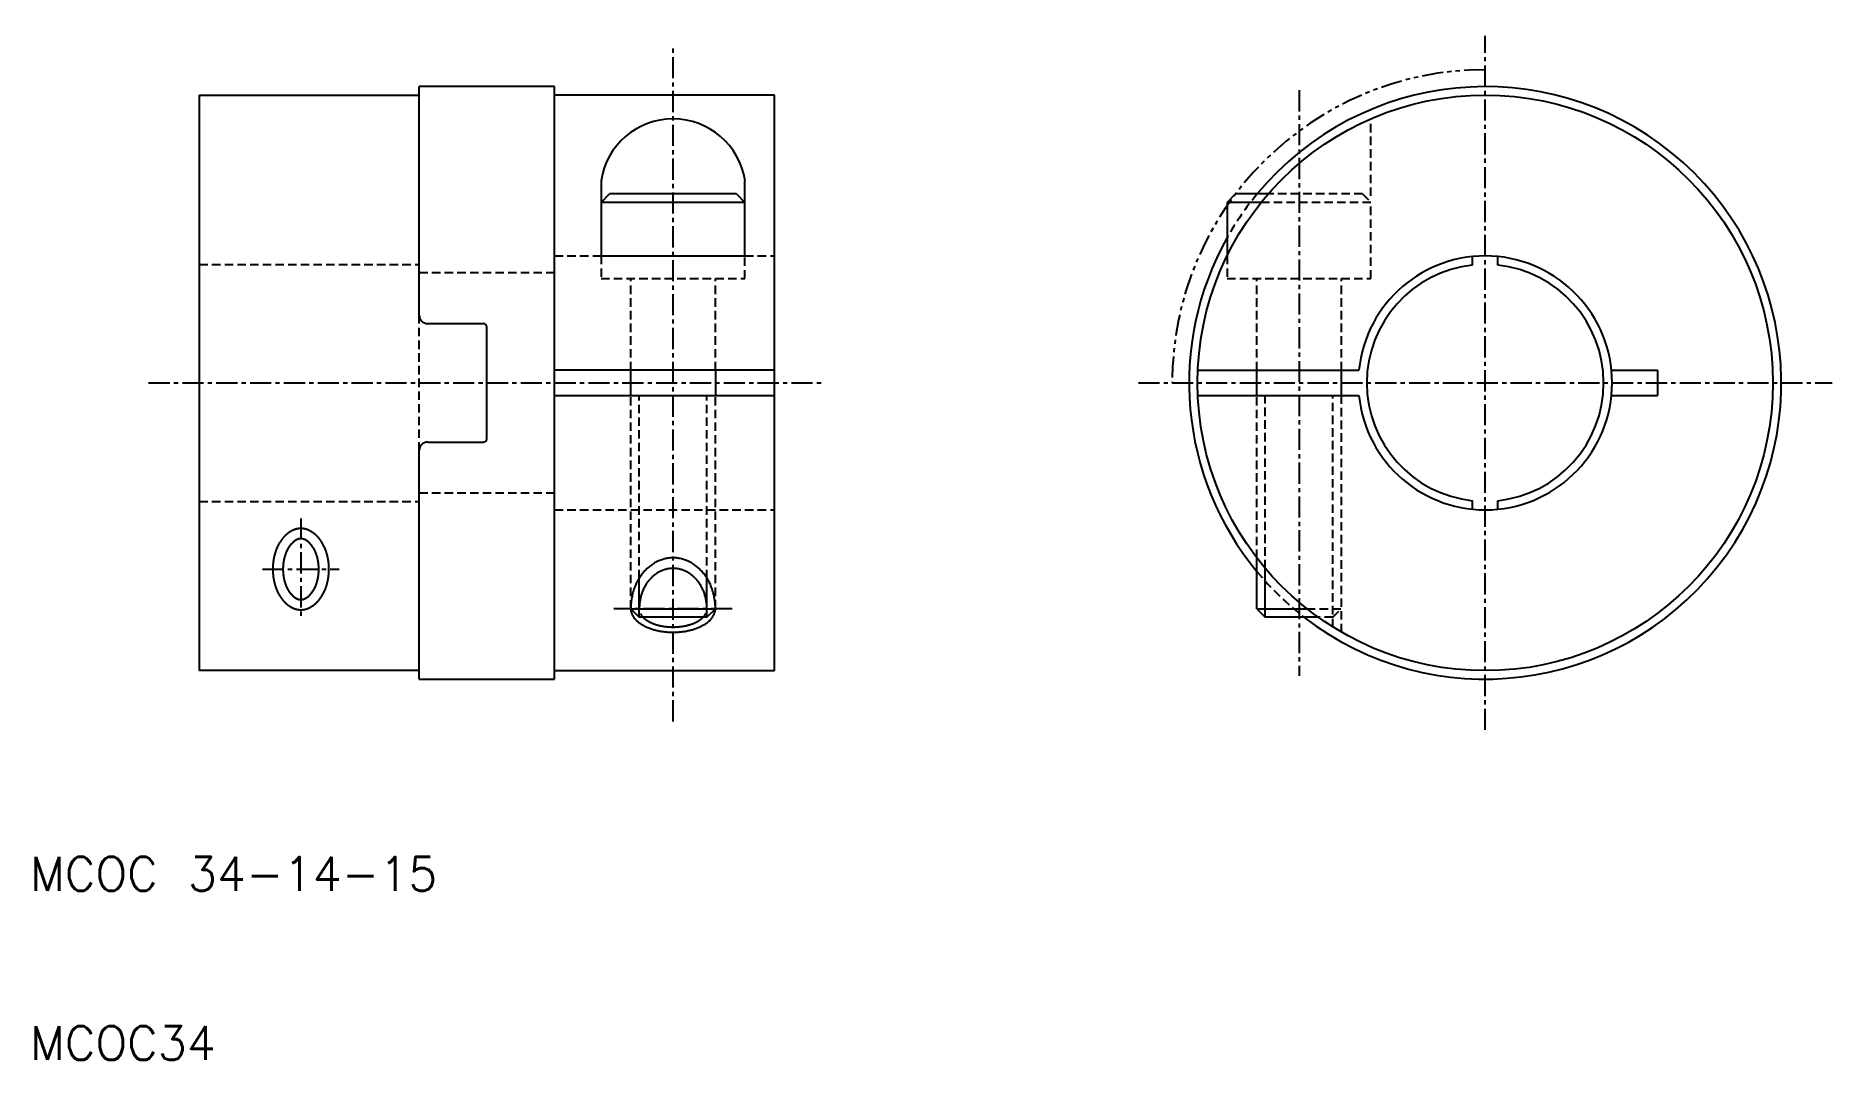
# Model space of a CAD drawing. Extents: x -134 to -27, y 11 to 71.
import ezdxf

# ---------------------------------------------------------------- set-up
doc = ezdxf.new("R2010")
doc.units = 0
for name, pattern in [('CENTER', [2, 1.25, -0.25, 0.25, -0.25]), ('DASHED', [0.75, 0.5, -0.25]), ('PHANTOM', [2.5, 1.25, -0.25, 0.25, -0.25, 0.25, -0.25])]:
    doc.linetypes.add(name, pattern=pattern)
doc.layers.get('0').update_dxf_attribs({"linetype": 'CONTINUOUS'})
doc.layers.add('CENTER', color=1, linetype='CENTER')
doc.styles.get("Standard").update_dxf_attribs({"font": 'txt.shx', "width": 0.7})

msp = doc.modelspace()

# ---------------------------------------------------------------- texts
at = {"color": 7, "linetype": 'CONTINUOUS'}
for s, p in [('MCOC 34-14-15', (-133.85, 20.66)), ('MCOC34', (-133.85, 10.66))]:
    msp.add_text(s, height=2, dxfattribs=at).set_placement(p)

# ---------------------------------------------------------------- linework, layer by layer
at = {"color": 7, "linetype": 'CONTINUOUS'}
for p, q in [((-110.85, 54.66), (-110.85, 68.16)), ((-102.85, 68.16), (-110.85, 68.16)), ((-102.85, 33.16), (-102.85, 68.16)), ((-123.85, 67.66), (-123.85, 33.66)), ((-123.85, 67.66), (-110.85, 67.66)), ((-89.85, 67.66), (-102.85, 67.66)), ((-89.85, 33.66), (-89.85, 67.66)), ((-100.1, 62.6), (-100.1, 58.17)), ((-100.1, 61.32), (-99.6, 61.82)), ((-92.1, 61.82), (-99.6, 61.82)), ((-92.1, 61.82), (-91.6, 61.32)), ((-91.6, 58.17), (-91.6, 62.6)), ((-63.1, 61.32), (-62.6, 61.82)), ((-60.67, 61.82), (-62.6, 61.82)), ((-91.6, 61.32), (-100.1, 61.32)), ((-63.1, 61.32), (-63.1, 58.17)), ((-61.09, 61.32), (-63.1, 61.32)), ((-100.1, 58.17), (-91.6, 58.17)), ((-48.6, 57.62), (-48.6, 58.12)), ((-47.1, 57.62), (-47.1, 58.12)), ((-110.35, 54.16), (-107.05, 54.16)), ((-106.85, 47.36), (-106.85, 53.96)), ((-89.85, 51.41), (-102.85, 51.41)), ((-98.35, 49.91), (-98.35, 51.41)), ((-93.35, 51.41), (-93.35, 49.91)), ((-64.85, 51.41), (-55.31, 51.41)), ((-61.35, 49.91), (-61.35, 51.41)), ((-56.35, 49.91), (-56.35, 51.41)), ((-40.39, 51.41), (-37.66, 51.41)), ((-37.66, 51.41), (-37.66, 49.91)), ((-102.85, 49.91), (-89.85, 49.91)), ((-64.85, 49.91), (-55.31, 49.91)), ((-40.39, 49.91), (-37.66, 49.91)), ((-110.35, 47.16), (-107.05, 47.16)), ((-110.85, 33.16), (-110.85, 46.66)), ((-48.6, 43.19), (-48.6, 43.7)), ((-47.1, 43.19), (-47.1, 43.7)), ((-61.35, 37.32), (-61.35, 40.32)), ((-98.35, 37.32), (-93.35, 37.32)), ((-98.35, 37.32), (-97.85, 36.82)), ((-93.35, 37.32), (-93.85, 36.82)), ((-61.35, 37.32), (-60.85, 36.82)), ((-61.35, 37.32), (-58.39, 37.32)), ((-93.85, 36.82), (-97.85, 36.82)), ((-57.73, 36.82), (-60.85, 36.82)), ((-110.85, 33.66), (-123.85, 33.66)), ((-110.85, 33.16), (-102.85, 33.16)), ((-102.85, 33.66), (-89.85, 33.66))]:
    msp.add_line(p, q, dxfattribs=at)
at = {"color": 3, "linetype": 'DASHED'}
for p, q in [((-54.6, 61.71), (-54.6, 66.26)), ((-55.1, 61.82), (-60.67, 61.82)), ((-55.1, 61.82), (-54.6, 61.32)), ((-54.6, 61.32), (-61.09, 61.32)), ((-54.6, 56.82), (-54.6, 61.32)), ((-123.85, 57.66), (-110.85, 57.66)), ((-102.85, 58.16), (-89.85, 58.16)), ((-100.1, 58.17), (-100.1, 56.82)), ((-91.6, 56.82), (-91.6, 58.17)), ((-63.1, 58.17), (-63.1, 56.82)), ((-102.85, 57.16), (-110.85, 57.16)), ((-100.1, 56.82), (-91.6, 56.82)), ((-98.35, 51.41), (-98.35, 56.82)), ((-93.35, 51.41), (-93.35, 56.82)), ((-63.1, 56.82), (-54.6, 56.82)), ((-61.35, 51.41), (-61.35, 56.82)), ((-56.35, 51.41), (-56.35, 56.82)), ((-110.85, 46.66), (-110.85, 54.66)), ((-98.35, 37.32), (-98.35, 49.91)), ((-97.85, 39.12), (-97.85, 49.91)), ((-93.85, 39.12), (-93.85, 49.91)), ((-93.35, 37.32), (-93.35, 49.91)), ((-61.35, 40.32), (-61.35, 49.91)), ((-60.85, 39.7), (-60.85, 49.91)), ((-56.85, 36.23), (-56.85, 49.91)), ((-56.35, 35.93), (-56.35, 49.91)), ((-123.85, 43.66), (-110.85, 43.66)), ((-110.85, 44.16), (-102.85, 44.16)), ((-102.85, 43.16), (-89.85, 43.16)), ((-58.39, 37.32), (-56.35, 37.32)), ((-56.85, 36.82), (-56.35, 37.32)), ((-56.85, 36.82), (-57.73, 36.82))]:
    msp.add_line(p, q, dxfattribs=at)
at = {"color": 3, "linetype": 'CONTINUOUS'}
for p, q in [((-60.85, 36.82), (-60.85, 39.7)), ((-97.85, 36.82), (-97.85, 39.12)), ((-93.85, 36.82), (-93.85, 39.12))]:
    msp.add_line(p, q, dxfattribs=at)
at = {"color": 3}
msp.add_polyline3d([(-117.85, 42.05, 0), (-117.86, 42.05, 0), (-117.87, 42.05, 0), (-117.88, 42.05, 0), (-117.89, 42.05, 0), (-117.9, 42.05, 0), (-117.9, 42.05, 0), (-117.91, 42.05, 0), (-117.92, 42.05, 0), (-117.93, 42.05, 0), (-117.94, 42.05, 0), (-117.95, 42.05, 0), (-117.96, 42.05, 0), (-117.97, 42.05, 0), (-117.98, 42.05, 0), (-117.99, 42.04, 0), (-118, 42.04, 0), (-118.01, 42.04, 0), (-118.02, 42.04, 0), (-118.03, 42.04, 0), (-118.04, 42.04, 0), (-118.05, 42.04, 0), (-118.06, 42.03, 0), (-118.07, 42.03, 0), (-118.08, 42.03, 0), (-118.09, 42.03, 0), (-118.1, 42.03, 0), (-118.11, 42.02, 0), (-118.12, 42.02, 0), (-118.13, 42.02, 0), (-118.14, 42.02, 0), (-118.15, 42.01, 0), (-118.16, 42.01, 0), (-118.17, 42.01, 0), (-118.18, 42.01, 0), (-118.18, 42, 0), (-118.19, 42, 0), (-118.2, 42, 0), (-118.21, 41.99, 0), (-118.22, 41.99, 0), (-118.23, 41.99, 0), (-118.24, 41.98, 0), (-118.25, 41.98, 0), (-118.26, 41.98, 0), (-118.27, 41.97, 0), (-118.28, 41.97, 0), (-118.29, 41.96, 0), (-118.3, 41.96, 0), (-118.31, 41.96, 0), (-118.32, 41.95, 0), (-118.33, 41.95, 0), (-118.34, 41.94, 0), (-118.35, 41.94, 0), (-118.36, 41.93, 0), (-118.37, 41.93, 0), (-118.38, 41.92, 0), (-118.39, 41.92, 0), (-118.4, 41.91, 0), (-118.41, 41.91, 0), (-118.42, 41.9, 0), (-118.42, 41.9, 0), (-118.43, 41.89, 0), (-118.44, 41.89, 0), (-118.45, 41.88, 0), (-118.46, 41.88, 0), (-118.47, 41.87, 0), (-118.48, 41.87, 0), (-118.49, 41.86, 0), (-118.5, 41.85, 0), (-118.51, 41.85, 0), (-118.52, 41.84, 0), (-118.53, 41.84, 0), (-118.54, 41.83, 0), (-118.55, 41.82, 0), (-118.56, 41.82, 0), (-118.57, 41.81, 0), (-118.58, 41.8, 0), (-118.59, 41.8, 0), (-118.59, 41.79, 0), (-118.6, 41.78, 0), (-118.61, 41.77, 0), (-118.62, 41.77, 0), (-118.63, 41.76, 0), (-118.64, 41.75, 0), (-118.65, 41.75, 0), (-118.66, 41.74, 0), (-118.67, 41.73, 0), (-118.68, 41.72, 0), (-118.69, 41.71, 0), (-118.7, 41.71, 0), (-118.71, 41.7, 0), (-118.72, 41.69, 0), (-118.72, 41.68, 0), (-118.73, 41.67, 0), (-118.74, 41.66, 0), (-118.75, 41.66, 0), (-118.76, 41.65, 0), (-118.77, 41.64, 0), (-118.78, 41.63, 0), (-118.79, 41.62, 0), (-118.8, 41.61, 0), (-118.81, 41.6, 0), (-118.81, 41.59, 0), (-118.82, 41.58, 0), (-118.83, 41.57, 0), (-118.84, 41.57, 0), (-118.85, 41.56, 0), (-118.86, 41.55, 0), (-118.87, 41.54, 0), (-118.88, 41.53, 0), (-118.88, 41.52, 0), (-118.89, 41.51, 0), (-118.9, 41.5, 0), (-118.91, 41.49, 0), (-118.92, 41.48, 0), (-118.93, 41.47, 0), (-118.93, 41.45, 0), (-118.94, 41.44, 0), (-118.95, 41.43, 0), (-118.96, 41.42, 0), (-118.97, 41.41, 0), (-118.98, 41.4, 0), (-118.98, 41.39, 0), (-118.99, 41.38, 0), (-119, 41.37, 0), (-119.01, 41.36, 0), (-119.02, 41.35, 0), (-119.02, 41.33, 0), (-119.03, 41.32, 0), (-119.04, 41.31, 0), (-119.05, 41.3, 0), (-119.06, 41.29, 0), (-119.06, 41.28, 0), (-119.07, 41.26, 0), (-119.08, 41.25, 0), (-119.09, 41.24, 0), (-119.09, 41.23, 0), (-119.1, 41.22, 0), (-119.11, 41.2, 0), (-119.12, 41.19, 0), (-119.12, 41.18, 0), (-119.13, 41.17, 0), (-119.14, 41.15, 0), (-119.14, 41.14, 0), (-119.15, 41.13, 0), (-119.16, 41.11, 0), (-119.16, 41.1, 0), (-119.17, 41.09, 0), (-119.18, 41.08, 0), (-119.19, 41.06, 0), (-119.19, 41.05, 0), (-119.2, 41.04, 0), (-119.21, 41.02, 0), (-119.21, 41.01, 0), (-119.22, 41, 0), (-119.22, 40.98, 0), (-119.23, 40.97, 0), (-119.24, 40.95, 0), (-119.24, 40.94, 0), (-119.25, 40.93, 0), (-119.26, 40.91, 0), (-119.26, 40.9, 0), (-119.27, 40.88, 0), (-119.27, 40.87, 0), (-119.28, 40.86, 0), (-119.29, 40.84, 0), (-119.29, 40.83, 0), (-119.3, 40.81, 0), (-119.3, 40.8, 0), (-119.31, 40.78, 0), (-119.31, 40.77, 0), (-119.32, 40.76, 0), (-119.32, 40.74, 0), (-119.33, 40.73, 0), (-119.33, 40.71, 0), (-119.34, 40.7, 0), (-119.34, 40.68, 0), (-119.35, 40.67, 0), (-119.35, 40.65, 0), (-119.36, 40.64, 0), (-119.36, 40.62, 0), (-119.37, 40.61, 0), (-119.37, 40.59, 0), (-119.38, 40.58, 0), (-119.38, 40.56, 0), (-119.39, 40.54, 0), (-119.39, 40.53, 0), (-119.39, 40.51, 0), (-119.4, 40.5, 0), (-119.4, 40.48, 0), (-119.41, 40.47, 0), (-119.41, 40.45, 0), (-119.42, 40.44, 0), (-119.42, 40.42, 0), (-119.42, 40.4, 0), (-119.43, 40.39, 0), (-119.43, 40.37, 0), (-119.43, 40.36, 0), (-119.44, 40.34, 0), (-119.44, 40.33, 0), (-119.44, 40.31, 0), (-119.45, 40.29, 0), (-119.45, 40.28, 0), (-119.45, 40.26, 0), (-119.46, 40.25, 0), (-119.46, 40.23, 0), (-119.46, 40.21, 0), (-119.46, 40.2, 0), (-119.47, 40.18, 0), (-119.47, 40.16, 0), (-119.47, 40.15, 0), (-119.47, 40.13, 0), (-119.48, 40.12, 0), (-119.48, 40.1, 0), (-119.48, 40.08, 0), (-119.48, 40.07, 0), (-119.48, 40.05, 0), (-119.49, 40.03, 0), (-119.49, 40.02, 0), (-119.49, 40, 0), (-119.49, 39.98, 0), (-119.49, 39.97, 0), (-119.5, 39.95, 0), (-119.5, 39.93, 0), (-119.5, 39.92, 0), (-119.5, 39.9, 0), (-119.5, 39.89, 0), (-119.5, 39.87, 0), (-119.5, 39.85, 0), (-119.5, 39.84, 0), (-119.5, 39.82, 0), (-119.5, 39.8, 0), (-119.51, 39.79, 0), (-119.51, 39.77, 0), (-119.51, 39.75, 0), (-119.51, 39.74, 0), (-119.51, 39.72, 0), (-119.51, 39.7, 0), (-119.51, 39.69, 0), (-119.51, 39.67, 0), (-119.51, 39.65, 0), (-119.51, 39.64, 0), (-119.51, 39.62, 0), (-119.51, 39.6, 0), (-119.51, 39.59, 0), (-119.51, 39.57, 0), (-119.51, 39.55, 0), (-119.51, 39.54, 0), (-119.5, 39.52, 0), (-119.5, 39.5, 0), (-119.5, 39.49, 0), (-119.5, 39.47, 0), (-119.5, 39.45, 0), (-119.5, 39.44, 0), (-119.5, 39.42, 0), (-119.5, 39.4, 0), (-119.5, 39.39, 0), (-119.5, 39.37, 0), (-119.49, 39.35, 0), (-119.49, 39.34, 0), (-119.49, 39.32, 0), (-119.49, 39.3, 0), (-119.49, 39.29, 0), (-119.49, 39.27, 0), (-119.48, 39.25, 0), (-119.48, 39.24, 0), (-119.48, 39.22, 0), (-119.48, 39.2, 0), (-119.48, 39.19, 0), (-119.47, 39.17, 0), (-119.47, 39.16, 0), (-119.47, 39.14, 0), (-119.47, 39.12, 0), (-119.46, 39.11, 0), (-119.46, 39.09, 0), (-119.46, 39.07, 0), (-119.45, 39.06, 0), (-119.45, 39.04, 0), (-119.45, 39.03, 0), (-119.45, 39.01, 0), (-119.44, 38.99, 0), (-119.44, 38.98, 0), (-119.44, 38.96, 0), (-119.43, 38.95, 0), (-119.43, 38.93, 0), (-119.42, 38.92, 0), (-119.42, 38.9, 0), (-119.42, 38.88, 0), (-119.41, 38.87, 0), (-119.41, 38.85, 0), (-119.41, 38.84, 0), (-119.4, 38.82, 0), (-119.4, 38.81, 0), (-119.39, 38.79, 0), (-119.39, 38.78, 0), (-119.38, 38.76, 0), (-119.38, 38.74, 0), (-119.38, 38.73, 0), (-119.37, 38.71, 0), (-119.37, 38.7, 0), (-119.36, 38.68, 0), (-119.36, 38.67, 0), (-119.35, 38.65, 0), (-119.35, 38.64, 0), (-119.34, 38.62, 0), (-119.34, 38.61, 0), (-119.33, 38.59, 0), (-119.33, 38.58, 0), (-119.32, 38.56, 0), (-119.32, 38.55, 0), (-119.31, 38.54, 0), (-119.31, 38.52, 0), (-119.3, 38.51, 0), (-119.29, 38.49, 0), (-119.29, 38.48, 0), (-119.28, 38.46, 0), (-119.28, 38.45, 0), (-119.27, 38.43, 0), (-119.26, 38.42, 0), (-119.26, 38.41, 0), (-119.25, 38.39, 0), (-119.25, 38.38, 0), (-119.24, 38.36, 0), (-119.23, 38.35, 0), (-119.23, 38.34, 0), (-119.22, 38.32, 0), (-119.22, 38.31, 0), (-119.21, 38.3, 0), (-119.2, 38.28, 0), (-119.2, 38.27, 0), (-119.19, 38.26, 0), (-119.18, 38.24, 0), (-119.18, 38.23, 0), (-119.17, 38.22, 0), (-119.16, 38.2, 0), (-119.15, 38.19, 0), (-119.15, 38.18, 0), (-119.14, 38.17, 0), (-119.13, 38.15, 0), (-119.13, 38.14, 0), (-119.12, 38.13, 0), (-119.11, 38.12, 0), (-119.1, 38.1, 0), (-119.1, 38.09, 0), (-119.09, 38.08, 0), (-119.08, 38.07, 0), (-119.07, 38.05, 0), (-119.07, 38.04, 0), (-119.06, 38.03, 0), (-119.05, 38.02, 0), (-119.04, 38.01, 0), (-119.04, 37.99, 0), (-119.03, 37.98, 0), (-119.02, 37.97, 0), (-119.01, 37.96, 0), (-119, 37.95, 0), (-119, 37.94, 0), (-118.99, 37.93, 0), (-118.98, 37.92, 0), (-118.97, 37.9, 0), (-118.96, 37.89, 0), (-118.96, 37.88, 0), (-118.95, 37.87, 0), (-118.94, 37.86, 0), (-118.93, 37.85, 0), (-118.92, 37.84, 0), (-118.91, 37.83, 0), (-118.91, 37.82, 0), (-118.9, 37.81, 0), (-118.89, 37.8, 0), (-118.88, 37.79, 0), (-118.87, 37.78, 0), (-118.86, 37.77, 0), (-118.85, 37.76, 0), (-118.85, 37.75, 0), (-118.84, 37.74, 0), (-118.83, 37.73, 0), (-118.82, 37.72, 0), (-118.81, 37.71, 0), (-118.8, 37.7, 0), (-118.79, 37.7, 0), (-118.78, 37.69, 0), (-118.77, 37.68, 0), (-118.77, 37.67, 0), (-118.76, 37.66, 0), (-118.75, 37.65, 0), (-118.74, 37.64, 0), (-118.73, 37.63, 0), (-118.72, 37.63, 0), (-118.71, 37.62, 0), (-118.7, 37.61, 0), (-118.69, 37.6, 0), (-118.68, 37.59, 0), (-118.67, 37.59, 0), (-118.67, 37.58, 0), (-118.66, 37.57, 0), (-118.65, 37.56, 0), (-118.64, 37.56, 0), (-118.63, 37.55, 0), (-118.62, 37.54, 0), (-118.61, 37.53, 0), (-118.6, 37.53, 0), (-118.59, 37.52, 0), (-118.58, 37.51, 0), (-118.57, 37.51, 0), (-118.56, 37.5, 0), (-118.55, 37.49, 0), (-118.54, 37.49, 0), (-118.53, 37.48, 0), (-118.52, 37.47, 0), (-118.52, 37.47, 0), (-118.51, 37.46, 0), (-118.5, 37.46, 0), (-118.49, 37.45, 0), (-118.48, 37.44, 0), (-118.47, 37.44, 0), (-118.46, 37.43, 0), (-118.45, 37.43, 0), (-118.44, 37.42, 0), (-118.43, 37.42, 0), (-118.42, 37.41, 0), (-118.41, 37.41, 0), (-118.4, 37.4, 0), (-118.39, 37.4, 0), (-118.38, 37.39, 0), (-118.37, 37.39, 0), (-118.36, 37.38, 0), (-118.35, 37.38, 0), (-118.34, 37.37, 0), (-118.33, 37.37, 0), (-118.32, 37.36, 0), (-118.31, 37.36, 0), (-118.3, 37.35, 0), (-118.29, 37.35, 0), (-118.28, 37.35, 0), (-118.28, 37.34, 0), (-118.27, 37.34, 0), (-118.26, 37.33, 0), (-118.25, 37.33, 0), (-118.24, 37.33, 0), (-118.23, 37.32, 0), (-118.22, 37.32, 0), (-118.21, 37.32, 0), (-118.2, 37.31, 0), (-118.19, 37.31, 0), (-118.18, 37.31, 0), (-118.17, 37.31, 0), (-118.16, 37.3, 0), (-118.15, 37.3, 0), (-118.14, 37.3, 0), (-118.13, 37.29, 0), (-118.12, 37.29, 0), (-118.11, 37.29, 0), (-118.1, 37.29, 0), (-118.09, 37.29, 0), (-118.08, 37.28, 0), (-118.07, 37.28, 0), (-118.06, 37.28, 0), (-118.05, 37.28, 0), (-118.04, 37.28, 0), (-118.03, 37.27, 0), (-118.03, 37.27, 0), (-118.02, 37.27, 0), (-118.01, 37.27, 0), (-118, 37.27, 0), (-117.99, 37.27, 0), (-117.98, 37.27, 0), (-117.97, 37.26, 0), (-117.96, 37.26, 0), (-117.95, 37.26, 0), (-117.94, 37.26, 0), (-117.93, 37.26, 0), (-117.92, 37.26, 0), (-117.91, 37.26, 0), (-117.9, 37.26, 0), (-117.89, 37.26, 0), (-117.88, 37.26, 0), (-117.87, 37.26, 0), (-117.86, 37.26, 0), (-117.85, 37.26, 0), (-117.84, 37.26, 0), (-117.83, 37.26, 0), (-117.82, 37.26, 0), (-117.81, 37.26, 0), (-117.8, 37.26, 0), (-117.79, 37.26, 0), (-117.79, 37.26, 0), (-117.78, 37.26, 0), (-117.77, 37.26, 0), (-117.76, 37.26, 0), (-117.75, 37.26, 0), (-117.74, 37.26, 0), (-117.73, 37.26, 0), (-117.72, 37.27, 0), (-117.71, 37.27, 0), (-117.7, 37.27, 0), (-117.69, 37.27, 0), (-117.68, 37.27, 0), (-117.67, 37.27, 0), (-117.66, 37.27, 0), (-117.65, 37.28, 0), (-117.64, 37.28, 0), (-117.63, 37.28, 0), (-117.62, 37.28, 0), (-117.61, 37.28, 0), (-117.6, 37.29, 0), (-117.59, 37.29, 0), (-117.58, 37.29, 0), (-117.57, 37.29, 0), (-117.56, 37.3, 0), (-117.55, 37.3, 0), (-117.54, 37.3, 0), (-117.53, 37.3, 0), (-117.52, 37.31, 0), (-117.52, 37.31, 0), (-117.51, 37.31, 0), (-117.5, 37.31, 0), (-117.49, 37.32, 0), (-117.48, 37.32, 0), (-117.47, 37.32, 0), (-117.46, 37.33, 0), (-117.45, 37.33, 0), (-117.44, 37.34, 0), (-117.43, 37.34, 0), (-117.42, 37.34, 0), (-117.41, 37.35, 0), (-117.4, 37.35, 0), (-117.39, 37.35, 0), (-117.38, 37.36, 0), (-117.37, 37.36, 0), (-117.36, 37.37, 0), (-117.35, 37.37, 0), (-117.34, 37.38, 0), (-117.33, 37.38, 0), (-117.32, 37.39, 0), (-117.31, 37.39, 0), (-117.3, 37.4, 0), (-117.29, 37.4, 0), (-117.28, 37.41, 0), (-117.27, 37.41, 0), (-117.26, 37.42, 0), (-117.26, 37.42, 0), (-117.25, 37.43, 0), (-117.24, 37.43, 0), (-117.23, 37.44, 0), (-117.22, 37.44, 0), (-117.21, 37.45, 0), (-117.2, 37.46, 0), (-117.19, 37.46, 0), (-117.18, 37.47, 0), (-117.17, 37.47, 0), (-117.16, 37.48, 0), (-117.15, 37.49, 0), (-117.14, 37.49, 0), (-117.13, 37.5, 0), (-117.12, 37.51, 0), (-117.11, 37.51, 0), (-117.1, 37.52, 0), (-117.09, 37.53, 0), (-117.09, 37.53, 0), (-117.08, 37.54, 0), (-117.07, 37.55, 0), (-117.06, 37.56, 0), (-117.05, 37.56, 0), (-117.04, 37.57, 0), (-117.03, 37.58, 0), (-117.02, 37.59, 0), (-117.01, 37.59, 0), (-117, 37.6, 0), (-116.99, 37.61, 0), (-116.98, 37.62, 0), (-116.97, 37.63, 0), (-116.97, 37.63, 0), (-116.96, 37.64, 0), (-116.95, 37.65, 0), (-116.94, 37.66, 0), (-116.93, 37.67, 0), (-116.92, 37.68, 0), (-116.91, 37.69, 0), (-116.9, 37.7, 0), (-116.89, 37.7, 0), (-116.88, 37.71, 0), (-116.88, 37.72, 0), (-116.87, 37.73, 0), (-116.86, 37.74, 0), (-116.85, 37.75, 0), (-116.84, 37.76, 0), (-116.83, 37.77, 0), (-116.82, 37.78, 0), (-116.81, 37.79, 0), (-116.81, 37.8, 0), (-116.8, 37.81, 0), (-116.79, 37.82, 0), (-116.78, 37.83, 0), (-116.77, 37.84, 0), (-116.76, 37.85, 0), (-116.76, 37.86, 0), (-116.75, 37.87, 0), (-116.74, 37.88, 0), (-116.73, 37.89, 0), (-116.72, 37.91, 0), (-116.71, 37.92, 0), (-116.71, 37.93, 0), (-116.7, 37.94, 0), (-116.69, 37.95, 0), (-116.68, 37.96, 0), (-116.67, 37.97, 0), (-116.67, 37.98, 0), (-116.66, 38, 0), (-116.65, 38.01, 0), (-116.64, 38.02, 0), (-116.64, 38.03, 0), (-116.63, 38.04, 0), (-116.62, 38.05, 0), (-116.61, 38.07, 0), (-116.61, 38.08, 0), (-116.6, 38.09, 0), (-116.59, 38.1, 0), (-116.58, 38.12, 0), (-116.58, 38.13, 0), (-116.57, 38.14, 0), (-116.56, 38.15, 0), (-116.55, 38.17, 0), (-116.55, 38.18, 0), (-116.54, 38.19, 0), (-116.53, 38.2, 0), (-116.53, 38.22, 0), (-116.52, 38.23, 0), (-116.51, 38.24, 0), (-116.51, 38.26, 0), (-116.5, 38.27, 0), (-116.49, 38.28, 0), (-116.49, 38.3, 0), (-116.48, 38.31, 0), (-116.47, 38.32, 0), (-116.47, 38.34, 0), (-116.46, 38.35, 0), (-116.45, 38.36, 0), (-116.45, 38.38, 0), (-116.44, 38.39, 0), (-116.44, 38.41, 0), (-116.43, 38.42, 0), (-116.42, 38.43, 0), (-116.42, 38.45, 0), (-116.41, 38.46, 0), (-116.41, 38.48, 0), (-116.4, 38.49, 0), (-116.39, 38.51, 0), (-116.39, 38.52, 0), (-116.38, 38.53, 0), (-116.38, 38.55, 0), (-116.37, 38.56, 0), (-116.37, 38.58, 0), (-116.36, 38.59, 0), (-116.36, 38.61, 0), (-116.35, 38.62, 0), (-116.35, 38.64, 0), (-116.34, 38.65, 0), (-116.34, 38.67, 0), (-116.33, 38.68, 0), (-116.33, 38.7, 0), (-116.32, 38.71, 0), (-116.32, 38.73, 0), (-116.31, 38.74, 0), (-116.31, 38.76, 0), (-116.31, 38.77, 0), (-116.3, 38.79, 0), (-116.3, 38.81, 0), (-116.29, 38.82, 0), (-116.29, 38.84, 0), (-116.29, 38.85, 0), (-116.28, 38.87, 0), (-116.28, 38.88, 0), (-116.27, 38.9, 0), (-116.27, 38.92, 0), (-116.27, 38.93, 0), (-116.26, 38.95, 0), (-116.26, 38.96, 0), (-116.26, 38.98, 0), (-116.25, 38.99, 0), (-116.25, 39.01, 0), (-116.25, 39.03, 0), (-116.24, 39.04, 0), (-116.24, 39.06, 0), (-116.24, 39.08, 0), (-116.23, 39.09, 0), (-116.23, 39.11, 0), (-116.23, 39.12, 0), (-116.23, 39.14, 0), (-116.22, 39.16, 0), (-116.22, 39.17, 0), (-116.22, 39.19, 0), (-116.22, 39.2, 0), (-116.21, 39.22, 0), (-116.21, 39.24, 0), (-116.21, 39.25, 0), (-116.21, 39.27, 0), (-116.21, 39.29, 0), (-116.21, 39.3, 0), (-116.2, 39.32, 0), (-116.2, 39.34, 0), (-116.2, 39.35, 0), (-116.2, 39.37, 0), (-116.2, 39.39, 0), (-116.2, 39.4, 0), (-116.19, 39.42, 0), (-116.19, 39.44, 0), (-116.19, 39.45, 0), (-116.19, 39.47, 0), (-116.19, 39.49, 0), (-116.19, 39.5, 0), (-116.19, 39.52, 0), (-116.19, 39.54, 0), (-116.19, 39.55, 0), (-116.19, 39.57, 0), (-116.19, 39.59, 0), (-116.19, 39.6, 0), (-116.19, 39.62, 0), (-116.19, 39.64, 0), (-116.19, 39.65, 0), (-116.19, 39.67, 0), (-116.19, 39.69, 0), (-116.19, 39.7, 0), (-116.19, 39.72, 0), (-116.19, 39.74, 0), (-116.19, 39.75, 0), (-116.19, 39.77, 0), (-116.19, 39.79, 0), (-116.19, 39.8, 0), (-116.19, 39.82, 0), (-116.19, 39.84, 0), (-116.19, 39.85, 0), (-116.19, 39.87, 0), (-116.19, 39.88, 0), (-116.2, 39.9, 0), (-116.2, 39.92, 0), (-116.2, 39.93, 0), (-116.2, 39.95, 0), (-116.2, 39.97, 0), (-116.2, 39.98, 0), (-116.2, 40, 0), (-116.21, 40.02, 0), (-116.21, 40.03, 0), (-116.21, 40.05, 0), (-116.21, 40.07, 0), (-116.21, 40.08, 0), (-116.22, 40.1, 0), (-116.22, 40.12, 0), (-116.22, 40.13, 0), (-116.22, 40.15, 0), (-116.23, 40.16, 0), (-116.23, 40.18, 0), (-116.23, 40.2, 0), (-116.23, 40.21, 0), (-116.24, 40.23, 0), (-116.24, 40.25, 0), (-116.24, 40.26, 0), (-116.25, 40.28, 0), (-116.25, 40.29, 0), (-116.25, 40.31, 0), (-116.25, 40.33, 0), (-116.26, 40.34, 0), (-116.26, 40.36, 0), (-116.26, 40.37, 0), (-116.27, 40.39, 0), (-116.27, 40.41, 0), (-116.28, 40.42, 0), (-116.28, 40.44, 0), (-116.28, 40.45, 0), (-116.29, 40.47, 0), (-116.29, 40.48, 0), (-116.3, 40.5, 0), (-116.3, 40.51, 0), (-116.3, 40.53, 0), (-116.31, 40.55, 0), (-116.31, 40.56, 0), (-116.32, 40.58, 0), (-116.32, 40.59, 0), (-116.33, 40.61, 0), (-116.33, 40.62, 0), (-116.34, 40.64, 0), (-116.34, 40.65, 0), (-116.35, 40.67, 0), (-116.35, 40.68, 0), (-116.36, 40.7, 0), (-116.36, 40.71, 0), (-116.37, 40.73, 0), (-116.37, 40.74, 0), (-116.38, 40.76, 0), (-116.38, 40.77, 0), (-116.39, 40.78, 0), (-116.39, 40.8, 0), (-116.4, 40.81, 0), (-116.4, 40.83, 0), (-116.41, 40.84, 0), (-116.42, 40.86, 0), (-116.42, 40.87, 0), (-116.43, 40.88, 0), (-116.43, 40.9, 0), (-116.44, 40.91, 0), (-116.44, 40.93, 0), (-116.45, 40.94, 0), (-116.46, 40.95, 0), (-116.46, 40.97, 0), (-116.47, 40.98, 0), (-116.48, 41, 0), (-116.48, 41.01, 0), (-116.49, 41.02, 0), (-116.5, 41.04, 0), (-116.5, 41.05, 0), (-116.51, 41.06, 0), (-116.52, 41.08, 0), (-116.52, 41.09, 0), (-116.53, 41.1, 0), (-116.54, 41.11, 0), (-116.54, 41.13, 0), (-116.55, 41.14, 0), (-116.56, 41.15, 0), (-116.56, 41.17, 0), (-116.57, 41.18, 0), (-116.58, 41.19, 0), (-116.59, 41.2, 0), (-116.59, 41.22, 0), (-116.6, 41.23, 0), (-116.61, 41.24, 0), (-116.62, 41.25, 0), (-116.62, 41.26, 0), (-116.63, 41.28, 0), (-116.64, 41.29, 0), (-116.65, 41.3, 0), (-116.65, 41.31, 0), (-116.66, 41.32, 0), (-116.67, 41.33, 0), (-116.68, 41.35, 0), (-116.69, 41.36, 0), (-116.69, 41.37, 0), (-116.7, 41.38, 0), (-116.71, 41.39, 0), (-116.72, 41.4, 0), (-116.73, 41.41, 0), (-116.74, 41.42, 0), (-116.74, 41.43, 0), (-116.75, 41.45, 0), (-116.76, 41.46, 0), (-116.77, 41.47, 0), (-116.78, 41.48, 0), (-116.79, 41.49, 0), (-116.79, 41.5, 0), (-116.8, 41.51, 0), (-116.81, 41.52, 0), (-116.82, 41.53, 0), (-116.83, 41.54, 0), (-116.84, 41.55, 0), (-116.85, 41.56, 0), (-116.85, 41.57, 0), (-116.86, 41.58, 0), (-116.87, 41.58, 0), (-116.88, 41.59, 0), (-116.89, 41.6, 0), (-116.9, 41.61, 0), (-116.91, 41.62, 0), (-116.92, 41.63, 0), (-116.92, 41.64, 0), (-116.93, 41.65, 0), (-116.94, 41.66, 0), (-116.95, 41.66, 0), (-116.96, 41.67, 0), (-116.97, 41.68, 0), (-116.98, 41.69, 0), (-116.99, 41.7, 0), (-117, 41.71, 0), (-117.01, 41.71, 0), (-117.02, 41.72, 0), (-117.02, 41.73, 0), (-117.03, 41.74, 0), (-117.04, 41.74, 0), (-117.05, 41.75, 0), (-117.06, 41.76, 0), (-117.07, 41.77, 0), (-117.08, 41.77, 0), (-117.09, 41.78, 0), (-117.1, 41.79, 0), (-117.11, 41.8, 0), (-117.12, 41.8, 0), (-117.13, 41.81, 0), (-117.14, 41.82, 0), (-117.15, 41.82, 0), (-117.16, 41.83, 0), (-117.17, 41.84, 0), (-117.17, 41.84, 0), (-117.18, 41.85, 0), (-117.19, 41.85, 0), (-117.2, 41.86, 0), (-117.21, 41.87, 0), (-117.22, 41.87, 0), (-117.23, 41.88, 0), (-117.24, 41.88, 0), (-117.25, 41.89, 0), (-117.26, 41.89, 0), (-117.27, 41.9, 0), (-117.28, 41.9, 0), (-117.29, 41.91, 0), (-117.3, 41.91, 0), (-117.31, 41.92, 0), (-117.32, 41.92, 0), (-117.33, 41.93, 0), (-117.34, 41.93, 0), (-117.35, 41.94, 0), (-117.36, 41.94, 0), (-117.37, 41.95, 0), (-117.38, 41.95, 0), (-117.39, 41.96, 0), (-117.39, 41.96, 0), (-117.4, 41.96, 0), (-117.41, 41.97, 0), (-117.42, 41.97, 0), (-117.43, 41.98, 0), (-117.44, 41.98, 0), (-117.45, 41.98, 0), (-117.46, 41.99, 0), (-117.47, 41.99, 0), (-117.48, 41.99, 0), (-117.49, 42, 0), (-117.5, 42, 0), (-117.51, 42, 0), (-117.52, 42, 0), (-117.53, 42.01, 0), (-117.54, 42.01, 0), (-117.55, 42.01, 0), (-117.56, 42.02, 0), (-117.57, 42.02, 0), (-117.58, 42.02, 0), (-117.59, 42.02, 0), (-117.6, 42.03, 0), (-117.61, 42.03, 0), (-117.62, 42.03, 0), (-117.63, 42.03, 0), (-117.64, 42.03, 0), (-117.65, 42.04, 0), (-117.65, 42.04, 0), (-117.66, 42.04, 0), (-117.67, 42.04, 0), (-117.68, 42.04, 0), (-117.69, 42.04, 0), (-117.7, 42.04, 0), (-117.71, 42.05, 0), (-117.72, 42.05, 0), (-117.73, 42.05, 0), (-117.74, 42.05, 0), (-117.75, 42.05, 0), (-117.76, 42.05, 0), (-117.77, 42.05, 0), (-117.78, 42.05, 0), (-117.79, 42.05, 0), (-117.8, 42.05, 0), (-117.81, 42.05, 0), (-117.82, 42.05, 0), (-117.83, 42.05, 0), (-117.84, 42.05, 0), (-117.85, 42.05, 0)], dxfattribs=at)
at = {"color": 7}
msp.add_polyline3d([(-117.85, 41.45, 0), (-117.85, 41.45, 0), (-117.85, 41.45, 0), (-117.86, 41.45, 0), (-117.86, 41.45, 0), (-117.86, 41.45, 0), (-117.87, 41.45, 0), (-117.87, 41.45, 0), (-117.87, 41.45, 0), (-117.88, 41.45, 0), (-117.88, 41.45, 0), (-117.88, 41.45, 0), (-117.89, 41.45, 0), (-117.89, 41.45, 0), (-117.9, 41.45, 0), (-117.9, 41.45, 0), (-117.9, 41.45, 0), (-117.91, 41.45, 0), (-117.91, 41.45, 0), (-117.91, 41.45, 0), (-117.92, 41.45, 0), (-117.92, 41.45, 0), (-117.92, 41.45, 0), (-117.93, 41.45, 0), (-117.93, 41.45, 0), (-117.93, 41.45, 0), (-117.94, 41.45, 0), (-117.94, 41.45, 0), (-117.94, 41.45, 0), (-117.95, 41.44, 0), (-117.95, 41.44, 0), (-117.95, 41.44, 0), (-117.96, 41.44, 0), (-117.96, 41.44, 0), (-117.96, 41.44, 0), (-117.97, 41.44, 0), (-117.97, 41.44, 0), (-117.97, 41.44, 0), (-117.98, 41.44, 0), (-117.98, 41.44, 0), (-117.98, 41.44, 0), (-117.99, 41.44, 0), (-117.99, 41.43, 0), (-117.99, 41.43, 0), (-118, 41.43, 0), (-118, 41.43, 0), (-118, 41.43, 0), (-118.01, 41.43, 0), (-118.01, 41.43, 0), (-118.02, 41.43, 0), (-118.02, 41.43, 0), (-118.02, 41.42, 0), (-118.03, 41.42, 0), (-118.03, 41.42, 0), (-118.03, 41.42, 0), (-118.04, 41.42, 0), (-118.04, 41.42, 0), (-118.04, 41.42, 0), (-118.05, 41.41, 0), (-118.05, 41.41, 0), (-118.06, 41.41, 0), (-118.06, 41.41, 0), (-118.06, 41.41, 0), (-118.07, 41.41, 0), (-118.07, 41.41, 0), (-118.07, 41.4, 0), (-118.08, 41.4, 0), (-118.08, 41.4, 0), (-118.09, 41.4, 0), (-118.09, 41.4, 0), (-118.09, 41.4, 0), (-118.1, 41.39, 0), (-118.1, 41.39, 0), (-118.11, 41.39, 0), (-118.11, 41.39, 0), (-118.11, 41.39, 0), (-118.12, 41.38, 0), (-118.12, 41.38, 0), (-118.13, 41.38, 0), (-118.13, 41.38, 0), (-118.13, 41.37, 0), (-118.14, 41.37, 0), (-118.14, 41.37, 0), (-118.15, 41.37, 0), (-118.15, 41.37, 0), (-118.15, 41.36, 0), (-118.16, 41.36, 0), (-118.16, 41.36, 0), (-118.17, 41.36, 0), (-118.17, 41.35, 0), (-118.18, 41.35, 0), (-118.18, 41.35, 0), (-118.18, 41.34, 0), (-118.19, 41.34, 0), (-118.19, 41.34, 0), (-118.2, 41.34, 0), (-118.2, 41.33, 0), (-118.21, 41.33, 0), (-118.21, 41.33, 0), (-118.21, 41.32, 0), (-118.22, 41.32, 0), (-118.22, 41.32, 0), (-118.23, 41.31, 0), (-118.23, 41.31, 0), (-118.24, 41.31, 0), (-118.24, 41.3, 0), (-118.24, 41.3, 0), (-118.25, 41.3, 0), (-118.25, 41.29, 0), (-118.26, 41.29, 0), (-118.26, 41.29, 0), (-118.27, 41.28, 0), (-118.27, 41.28, 0), (-118.28, 41.28, 0), (-118.28, 41.27, 0), (-118.28, 41.27, 0), (-118.29, 41.27, 0), (-118.29, 41.26, 0), (-118.3, 41.26, 0), (-118.3, 41.25, 0), (-118.31, 41.25, 0), (-118.31, 41.25, 0), (-118.32, 41.24, 0), (-118.32, 41.24, 0), (-118.33, 41.23, 0), (-118.33, 41.23, 0), (-118.33, 41.22, 0), (-118.34, 41.22, 0), (-118.34, 41.22, 0), (-118.35, 41.21, 0), (-118.35, 41.21, 0), (-118.36, 41.2, 0), (-118.36, 41.2, 0), (-118.37, 41.19, 0), (-118.37, 41.19, 0), (-118.38, 41.18, 0), (-118.38, 41.18, 0), (-118.38, 41.17, 0), (-118.39, 41.17, 0), (-118.39, 41.16, 0), (-118.4, 41.16, 0), (-118.4, 41.15, 0), (-118.41, 41.15, 0), (-118.41, 41.14, 0), (-118.42, 41.14, 0), (-118.42, 41.13, 0), (-118.43, 41.13, 0), (-118.43, 41.12, 0), (-118.43, 41.12, 0), (-118.44, 41.11, 0), (-118.44, 41.11, 0), (-118.45, 41.1, 0), (-118.45, 41.1, 0), (-118.46, 41.09, 0), (-118.46, 41.09, 0), (-118.47, 41.08, 0), (-118.47, 41.07, 0), (-118.47, 41.07, 0), (-118.48, 41.06, 0), (-118.48, 41.06, 0), (-118.49, 41.05, 0), (-118.49, 41.05, 0), (-118.5, 41.04, 0), (-118.5, 41.03, 0), (-118.51, 41.03, 0), (-118.51, 41.02, 0), (-118.51, 41.02, 0), (-118.52, 41.01, 0), (-118.52, 41, 0), (-118.53, 41, 0), (-118.53, 40.99, 0), (-118.54, 40.98, 0), (-118.54, 40.98, 0), (-118.55, 40.97, 0), (-118.55, 40.96, 0), (-118.55, 40.96, 0), (-118.56, 40.95, 0), (-118.56, 40.94, 0), (-118.57, 40.94, 0), (-118.57, 40.93, 0), (-118.57, 40.92, 0), (-118.58, 40.92, 0), (-118.58, 40.91, 0), (-118.59, 40.9, 0), (-118.59, 40.9, 0), (-118.6, 40.89, 0), (-118.6, 40.88, 0), (-118.6, 40.88, 0), (-118.61, 40.87, 0), (-118.61, 40.86, 0), (-118.62, 40.85, 0), (-118.62, 40.85, 0), (-118.62, 40.84, 0), (-118.63, 40.83, 0), (-118.63, 40.82, 0), (-118.64, 40.82, 0), (-118.64, 40.81, 0), (-118.64, 40.8, 0), (-118.65, 40.79, 0), (-118.65, 40.79, 0), (-118.66, 40.78, 0), (-118.66, 40.77, 0), (-118.66, 40.76, 0), (-118.67, 40.76, 0), (-118.67, 40.75, 0), (-118.67, 40.74, 0), (-118.68, 40.73, 0), (-118.68, 40.72, 0), (-118.69, 40.72, 0), (-118.69, 40.71, 0), (-118.69, 40.7, 0), (-118.7, 40.69, 0), (-118.7, 40.68, 0), (-118.7, 40.68, 0), (-118.71, 40.67, 0), (-118.71, 40.66, 0), (-118.71, 40.65, 0), (-118.72, 40.64, 0), (-118.72, 40.64, 0), (-118.72, 40.63, 0), (-118.73, 40.62, 0), (-118.73, 40.61, 0), (-118.73, 40.6, 0), (-118.74, 40.59, 0), (-118.74, 40.58, 0), (-118.74, 40.58, 0), (-118.75, 40.57, 0), (-118.75, 40.56, 0), (-118.75, 40.55, 0), (-118.76, 40.54, 0), (-118.76, 40.53, 0), (-118.76, 40.52, 0), (-118.77, 40.51, 0), (-118.77, 40.51, 0), (-118.77, 40.5, 0), (-118.78, 40.49, 0), (-118.78, 40.48, 0), (-118.78, 40.47, 0), (-118.78, 40.46, 0), (-118.79, 40.45, 0), (-118.79, 40.44, 0), (-118.79, 40.43, 0), (-118.8, 40.43, 0), (-118.8, 40.42, 0), (-118.8, 40.41, 0), (-118.8, 40.4, 0), (-118.81, 40.39, 0), (-118.81, 40.38, 0), (-118.81, 40.37, 0), (-118.81, 40.36, 0), (-118.82, 40.35, 0), (-118.82, 40.34, 0), (-118.82, 40.33, 0), (-118.82, 40.32, 0), (-118.83, 40.31, 0), (-118.83, 40.3, 0), (-118.83, 40.29, 0), (-118.83, 40.29, 0), (-118.84, 40.28, 0), (-118.84, 40.27, 0), (-118.84, 40.26, 0), (-118.84, 40.25, 0), (-118.85, 40.24, 0), (-118.85, 40.23, 0), (-118.85, 40.22, 0), (-118.85, 40.21, 0), (-118.85, 40.2, 0), (-118.86, 40.19, 0), (-118.86, 40.18, 0), (-118.86, 40.17, 0), (-118.86, 40.16, 0), (-118.86, 40.15, 0), (-118.86, 40.14, 0), (-118.87, 40.13, 0), (-118.87, 40.12, 0), (-118.87, 40.11, 0), (-118.87, 40.1, 0), (-118.87, 40.09, 0), (-118.87, 40.08, 0), (-118.88, 40.07, 0), (-118.88, 40.06, 0), (-118.88, 40.05, 0), (-118.88, 40.04, 0), (-118.88, 40.03, 0), (-118.88, 40.02, 0), (-118.88, 40.01, 0), (-118.89, 40, 0), (-118.89, 39.99, 0), (-118.89, 39.98, 0), (-118.89, 39.97, 0), (-118.89, 39.96, 0), (-118.89, 39.95, 0), (-118.89, 39.94, 0), (-118.89, 39.93, 0), (-118.89, 39.92, 0), (-118.9, 39.91, 0), (-118.9, 39.9, 0), (-118.9, 39.89, 0), (-118.9, 39.88, 0), (-118.9, 39.87, 0), (-118.9, 39.86, 0), (-118.9, 39.85, 0), (-118.9, 39.84, 0), (-118.9, 39.83, 0), (-118.9, 39.82, 0), (-118.9, 39.81, 0), (-118.9, 39.8, 0), (-118.9, 39.79, 0), (-118.9, 39.78, 0), (-118.91, 39.77, 0), (-118.91, 39.76, 0), (-118.91, 39.75, 0), (-118.91, 39.74, 0), (-118.91, 39.73, 0), (-118.91, 39.72, 0), (-118.91, 39.71, 0), (-118.91, 39.7, 0), (-118.91, 39.68, 0), (-118.91, 39.67, 0), (-118.91, 39.66, 0), (-118.91, 39.65, 0), (-118.91, 39.64, 0), (-118.91, 39.63, 0), (-118.91, 39.62, 0), (-118.91, 39.61, 0), (-118.91, 39.6, 0), (-118.91, 39.59, 0), (-118.91, 39.58, 0), (-118.91, 39.57, 0), (-118.91, 39.56, 0), (-118.91, 39.55, 0), (-118.91, 39.54, 0), (-118.9, 39.53, 0), (-118.9, 39.52, 0), (-118.9, 39.51, 0), (-118.9, 39.5, 0), (-118.9, 39.49, 0), (-118.9, 39.48, 0), (-118.9, 39.47, 0), (-118.9, 39.46, 0), (-118.9, 39.45, 0), (-118.9, 39.44, 0), (-118.9, 39.43, 0), (-118.9, 39.42, 0), (-118.9, 39.41, 0), (-118.9, 39.4, 0), (-118.89, 39.39, 0), (-118.89, 39.38, 0), (-118.89, 39.37, 0), (-118.89, 39.36, 0), (-118.89, 39.35, 0), (-118.89, 39.34, 0), (-118.89, 39.33, 0), (-118.89, 39.32, 0), (-118.89, 39.31, 0), (-118.88, 39.3, 0), (-118.88, 39.29, 0), (-118.88, 39.28, 0), (-118.88, 39.27, 0), (-118.88, 39.26, 0), (-118.88, 39.25, 0), (-118.88, 39.24, 0), (-118.87, 39.23, 0), (-118.87, 39.22, 0), (-118.87, 39.21, 0), (-118.87, 39.2, 0), (-118.87, 39.19, 0), (-118.87, 39.18, 0), (-118.86, 39.17, 0), (-118.86, 39.16, 0), (-118.86, 39.15, 0), (-118.86, 39.14, 0), (-118.86, 39.13, 0), (-118.85, 39.12, 0), (-118.85, 39.11, 0), (-118.85, 39.1, 0), (-118.85, 39.09, 0), (-118.85, 39.08, 0), (-118.84, 39.07, 0), (-118.84, 39.06, 0), (-118.84, 39.05, 0), (-118.84, 39.04, 0), (-118.84, 39.03, 0), (-118.83, 39.02, 0), (-118.83, 39.01, 0), (-118.83, 39, 0), (-118.83, 38.99, 0), (-118.82, 38.98, 0), (-118.82, 38.98, 0), (-118.82, 38.97, 0), (-118.82, 38.96, 0), (-118.81, 38.95, 0), (-118.81, 38.94, 0), (-118.81, 38.93, 0), (-118.81, 38.92, 0), (-118.8, 38.91, 0), (-118.8, 38.9, 0), (-118.8, 38.89, 0), (-118.8, 38.88, 0), (-118.79, 38.87, 0), (-118.79, 38.87, 0), (-118.79, 38.86, 0), (-118.78, 38.85, 0), (-118.78, 38.84, 0), (-118.78, 38.83, 0), (-118.78, 38.82, 0), (-118.77, 38.81, 0), (-118.77, 38.8, 0), (-118.77, 38.79, 0), (-118.76, 38.78, 0), (-118.76, 38.78, 0), (-118.76, 38.77, 0), (-118.75, 38.76, 0), (-118.75, 38.75, 0), (-118.75, 38.74, 0), (-118.74, 38.73, 0), (-118.74, 38.72, 0), (-118.74, 38.72, 0), (-118.73, 38.71, 0), (-118.73, 38.7, 0), (-118.73, 38.69, 0), (-118.72, 38.68, 0), (-118.72, 38.67, 0), (-118.72, 38.66, 0), (-118.71, 38.66, 0), (-118.71, 38.65, 0), (-118.71, 38.64, 0), (-118.7, 38.63, 0), (-118.7, 38.62, 0), (-118.69, 38.62, 0), (-118.69, 38.61, 0), (-118.69, 38.6, 0), (-118.68, 38.59, 0), (-118.68, 38.58, 0), (-118.68, 38.58, 0), (-118.67, 38.57, 0), (-118.67, 38.56, 0), (-118.66, 38.55, 0), (-118.66, 38.54, 0), (-118.66, 38.54, 0), (-118.65, 38.53, 0), (-118.65, 38.52, 0), (-118.65, 38.51, 0), (-118.64, 38.51, 0), (-118.64, 38.5, 0), (-118.63, 38.49, 0), (-118.63, 38.48, 0), (-118.63, 38.48, 0), (-118.62, 38.47, 0), (-118.62, 38.46, 0), (-118.61, 38.45, 0), (-118.61, 38.45, 0), (-118.61, 38.44, 0), (-118.6, 38.43, 0), (-118.6, 38.42, 0), (-118.59, 38.42, 0), (-118.59, 38.41, 0), (-118.58, 38.4, 0), (-118.58, 38.4, 0), (-118.58, 38.39, 0), (-118.57, 38.38, 0), (-118.57, 38.38, 0), (-118.56, 38.37, 0), (-118.56, 38.36, 0), (-118.56, 38.36, 0), (-118.55, 38.35, 0), (-118.55, 38.34, 0), (-118.54, 38.34, 0), (-118.54, 38.33, 0), (-118.53, 38.32, 0), (-118.53, 38.32, 0), (-118.53, 38.31, 0), (-118.52, 38.3, 0), (-118.52, 38.3, 0), (-118.51, 38.29, 0), (-118.51, 38.29, 0), (-118.5, 38.28, 0), (-118.5, 38.27, 0), (-118.49, 38.27, 0), (-118.49, 38.26, 0), (-118.49, 38.26, 0), (-118.48, 38.25, 0), (-118.48, 38.24, 0), (-118.47, 38.24, 0), (-118.47, 38.23, 0), (-118.46, 38.23, 0), (-118.46, 38.22, 0), (-118.45, 38.22, 0), (-118.45, 38.21, 0), (-118.45, 38.21, 0), (-118.44, 38.2, 0), (-118.44, 38.2, 0), (-118.43, 38.19, 0), (-118.43, 38.18, 0), (-118.42, 38.18, 0), (-118.42, 38.17, 0), (-118.41, 38.17, 0), (-118.41, 38.16, 0), (-118.41, 38.16, 0), (-118.4, 38.15, 0), (-118.4, 38.15, 0), (-118.39, 38.14, 0), (-118.39, 38.14, 0), (-118.38, 38.13, 0), (-118.38, 38.13, 0), (-118.37, 38.13, 0), (-118.37, 38.12, 0), (-118.36, 38.12, 0), (-118.36, 38.11, 0), (-118.36, 38.11, 0), (-118.35, 38.1, 0), (-118.35, 38.1, 0), (-118.34, 38.09, 0), (-118.34, 38.09, 0), (-118.33, 38.09, 0), (-118.33, 38.08, 0), (-118.32, 38.08, 0), (-118.32, 38.07, 0), (-118.31, 38.07, 0), (-118.31, 38.06, 0), (-118.31, 38.06, 0), (-118.3, 38.06, 0), (-118.3, 38.05, 0), (-118.29, 38.05, 0), (-118.29, 38.05, 0), (-118.28, 38.04, 0), (-118.28, 38.04, 0), (-118.27, 38.03, 0), (-118.27, 38.03, 0), (-118.27, 38.03, 0), (-118.26, 38.02, 0), (-118.26, 38.02, 0), (-118.25, 38.02, 0), (-118.25, 38.01, 0), (-118.24, 38.01, 0), (-118.24, 38.01, 0), (-118.23, 38, 0), (-118.23, 38, 0), (-118.23, 38, 0), (-118.22, 37.99, 0), (-118.22, 37.99, 0), (-118.21, 37.99, 0), (-118.21, 37.98, 0), (-118.2, 37.98, 0), (-118.2, 37.98, 0), (-118.2, 37.98, 0), (-118.19, 37.97, 0), (-118.19, 37.97, 0), (-118.18, 37.97, 0), (-118.18, 37.96, 0), (-118.17, 37.96, 0), (-118.17, 37.96, 0), (-118.17, 37.96, 0), (-118.16, 37.95, 0), (-118.16, 37.95, 0), (-118.15, 37.95, 0), (-118.15, 37.95, 0), (-118.14, 37.94, 0), (-118.14, 37.94, 0), (-118.14, 37.94, 0), (-118.13, 37.94, 0), (-118.13, 37.93, 0), (-118.12, 37.93, 0), (-118.12, 37.93, 0), (-118.12, 37.93, 0), (-118.11, 37.93, 0), (-118.11, 37.92, 0), (-118.1, 37.92, 0), (-118.1, 37.92, 0), (-118.1, 37.92, 0), (-118.09, 37.92, 0), (-118.09, 37.91, 0), (-118.08, 37.91, 0), (-118.08, 37.91, 0), (-118.08, 37.91, 0), (-118.07, 37.91, 0), (-118.07, 37.91, 0), (-118.07, 37.9, 0), (-118.06, 37.9, 0), (-118.06, 37.9, 0), (-118.05, 37.9, 0), (-118.05, 37.9, 0), (-118.05, 37.9, 0), (-118.04, 37.9, 0), (-118.04, 37.89, 0), (-118.04, 37.89, 0), (-118.03, 37.89, 0), (-118.03, 37.89, 0), (-118.02, 37.89, 0), (-118.02, 37.89, 0), (-118.02, 37.89, 0), (-118.01, 37.88, 0), (-118.01, 37.88, 0), (-118.01, 37.88, 0), (-118, 37.88, 0), (-118, 37.88, 0), (-118, 37.88, 0), (-117.99, 37.88, 0), (-117.99, 37.88, 0), (-117.98, 37.88, 0), (-117.98, 37.88, 0), (-117.98, 37.87, 0), (-117.97, 37.87, 0), (-117.97, 37.87, 0), (-117.97, 37.87, 0), (-117.96, 37.87, 0), (-117.96, 37.87, 0), (-117.96, 37.87, 0), (-117.95, 37.87, 0), (-117.95, 37.87, 0), (-117.95, 37.87, 0), (-117.94, 37.87, 0), (-117.94, 37.87, 0), (-117.94, 37.87, 0), (-117.93, 37.86, 0), (-117.93, 37.86, 0), (-117.93, 37.86, 0), (-117.92, 37.86, 0), (-117.92, 37.86, 0), (-117.92, 37.86, 0), (-117.91, 37.86, 0), (-117.91, 37.86, 0), (-117.91, 37.86, 0), (-117.9, 37.86, 0), (-117.9, 37.86, 0), (-117.9, 37.86, 0), (-117.89, 37.86, 0), (-117.89, 37.86, 0), (-117.89, 37.86, 0), (-117.88, 37.86, 0), (-117.88, 37.86, 0), (-117.88, 37.86, 0), (-117.87, 37.86, 0), (-117.87, 37.86, 0), (-117.87, 37.86, 0), (-117.86, 37.86, 0), (-117.86, 37.86, 0), (-117.86, 37.86, 0), (-117.85, 37.86, 0), (-117.85, 37.86, 0), (-117.85, 37.86, 0), (-117.84, 37.86, 0), (-117.84, 37.86, 0), (-117.84, 37.86, 0), (-117.83, 37.86, 0), (-117.83, 37.86, 0), (-117.83, 37.86, 0), (-117.82, 37.86, 0), (-117.82, 37.86, 0), (-117.82, 37.86, 0), (-117.81, 37.86, 0), (-117.81, 37.86, 0), (-117.81, 37.86, 0), (-117.8, 37.86, 0), (-117.8, 37.86, 0), (-117.8, 37.86, 0), (-117.79, 37.86, 0), (-117.79, 37.86, 0), (-117.79, 37.86, 0), (-117.78, 37.86, 0), (-117.78, 37.86, 0), (-117.78, 37.86, 0), (-117.77, 37.86, 0), (-117.77, 37.86, 0), (-117.77, 37.86, 0), (-117.76, 37.87, 0), (-117.76, 37.87, 0), (-117.76, 37.87, 0), (-117.75, 37.87, 0), (-117.75, 37.87, 0), (-117.75, 37.87, 0), (-117.74, 37.87, 0), (-117.74, 37.87, 0), (-117.74, 37.87, 0), (-117.73, 37.87, 0), (-117.73, 37.87, 0), (-117.72, 37.87, 0), (-117.72, 37.87, 0), (-117.72, 37.87, 0), (-117.71, 37.88, 0), (-117.71, 37.88, 0), (-117.71, 37.88, 0), (-117.7, 37.88, 0), (-117.7, 37.88, 0), (-117.7, 37.88, 0), (-117.69, 37.88, 0), (-117.69, 37.88, 0), (-117.68, 37.88, 0), (-117.68, 37.89, 0), (-117.68, 37.89, 0), (-117.67, 37.89, 0), (-117.67, 37.89, 0), (-117.67, 37.89, 0), (-117.66, 37.89, 0), (-117.66, 37.89, 0), (-117.66, 37.89, 0), (-117.65, 37.9, 0), (-117.65, 37.9, 0), (-117.64, 37.9, 0), (-117.64, 37.9, 0), (-117.64, 37.9, 0), (-117.63, 37.9, 0), (-117.63, 37.9, 0), (-117.62, 37.91, 0), (-117.62, 37.91, 0), (-117.62, 37.91, 0), (-117.61, 37.91, 0), (-117.61, 37.91, 0), (-117.61, 37.92, 0), (-117.6, 37.92, 0), (-117.6, 37.92, 0), (-117.59, 37.92, 0), (-117.59, 37.92, 0), (-117.59, 37.92, 0), (-117.58, 37.93, 0), (-117.58, 37.93, 0), (-117.57, 37.93, 0), (-117.57, 37.93, 0), (-117.57, 37.94, 0), (-117.56, 37.94, 0), (-117.56, 37.94, 0), (-117.55, 37.94, 0), (-117.55, 37.94, 0), (-117.54, 37.95, 0), (-117.54, 37.95, 0), (-117.54, 37.95, 0), (-117.53, 37.95, 0), (-117.53, 37.96, 0), (-117.52, 37.96, 0), (-117.52, 37.96, 0), (-117.52, 37.96, 0), (-117.51, 37.97, 0), (-117.51, 37.97, 0), (-117.5, 37.97, 0), (-117.5, 37.98, 0), (-117.49, 37.98, 0), (-117.49, 37.98, 0), (-117.49, 37.98, 0), (-117.48, 37.99, 0), (-117.48, 37.99, 0), (-117.47, 37.99, 0), (-117.47, 38, 0), (-117.46, 38, 0), (-117.46, 38, 0), (-117.46, 38.01, 0), (-117.45, 38.01, 0), (-117.45, 38.01, 0), (-117.44, 38.02, 0), (-117.44, 38.02, 0), (-117.43, 38.02, 0), (-117.43, 38.03, 0), (-117.42, 38.03, 0), (-117.42, 38.03, 0), (-117.42, 38.04, 0), (-117.41, 38.04, 0), (-117.41, 38.04, 0), (-117.4, 38.05, 0), (-117.4, 38.05, 0), (-117.39, 38.06, 0), (-117.39, 38.06, 0), (-117.38, 38.06, 0), (-117.38, 38.07, 0), (-117.38, 38.07, 0), (-117.37, 38.08, 0), (-117.37, 38.08, 0), (-117.36, 38.08, 0), (-117.36, 38.09, 0), (-117.35, 38.09, 0), (-117.35, 38.1, 0), (-117.34, 38.1, 0), (-117.34, 38.11, 0), (-117.34, 38.11, 0), (-117.33, 38.12, 0), (-117.33, 38.12, 0), (-117.32, 38.12, 0), (-117.32, 38.13, 0), (-117.31, 38.13, 0), (-117.31, 38.14, 0), (-117.3, 38.14, 0), (-117.3, 38.15, 0), (-117.29, 38.15, 0), (-117.29, 38.16, 0), (-117.29, 38.16, 0), (-117.28, 38.17, 0), (-117.28, 38.17, 0), (-117.27, 38.18, 0), (-117.27, 38.18, 0), (-117.26, 38.19, 0), (-117.26, 38.19, 0), (-117.25, 38.2, 0), (-117.25, 38.21, 0), (-117.24, 38.21, 0), (-117.24, 38.22, 0), (-117.24, 38.22, 0), (-117.23, 38.23, 0), (-117.23, 38.23, 0), (-117.22, 38.24, 0), (-117.22, 38.25, 0), (-117.21, 38.25, 0), (-117.21, 38.26, 0), (-117.2, 38.26, 0), (-117.2, 38.27, 0), (-117.2, 38.27, 0), (-117.19, 38.28, 0), (-117.19, 38.29, 0), (-117.18, 38.29, 0), (-117.18, 38.3, 0), (-117.17, 38.31, 0), (-117.17, 38.31, 0), (-117.17, 38.32, 0), (-117.16, 38.32, 0), (-117.16, 38.33, 0), (-117.15, 38.34, 0), (-117.15, 38.34, 0), (-117.14, 38.35, 0), (-117.14, 38.36, 0), (-117.13, 38.36, 0), (-117.13, 38.37, 0), (-117.13, 38.38, 0), (-117.12, 38.38, 0), (-117.12, 38.39, 0), (-117.11, 38.4, 0), (-117.11, 38.4, 0), (-117.11, 38.41, 0), (-117.1, 38.42, 0), (-117.1, 38.43, 0), (-117.09, 38.43, 0), (-117.09, 38.44, 0), (-117.08, 38.45, 0), (-117.08, 38.45, 0), (-117.08, 38.46, 0), (-117.07, 38.47, 0), (-117.07, 38.48, 0), (-117.06, 38.48, 0), (-117.06, 38.49, 0), (-117.06, 38.5, 0), (-117.05, 38.51, 0), (-117.05, 38.51, 0), (-117.04, 38.52, 0), (-117.04, 38.53, 0), (-117.04, 38.54, 0), (-117.03, 38.54, 0), (-117.03, 38.55, 0), (-117.03, 38.56, 0), (-117.02, 38.57, 0), (-117.02, 38.58, 0), (-117.01, 38.58, 0), (-117.01, 38.59, 0), (-117.01, 38.6, 0), (-117, 38.61, 0), (-117, 38.62, 0), (-117, 38.62, 0), (-116.99, 38.63, 0), (-116.99, 38.64, 0), (-116.98, 38.65, 0), (-116.98, 38.66, 0), (-116.98, 38.66, 0), (-116.97, 38.67, 0), (-116.97, 38.68, 0), (-116.97, 38.69, 0), (-116.96, 38.7, 0), (-116.96, 38.71, 0), (-116.96, 38.71, 0), (-116.95, 38.72, 0), (-116.95, 38.73, 0), (-116.95, 38.74, 0), (-116.94, 38.75, 0), (-116.94, 38.76, 0), (-116.94, 38.77, 0), (-116.94, 38.77, 0), (-116.93, 38.78, 0), (-116.93, 38.79, 0), (-116.93, 38.8, 0), (-116.92, 38.81, 0), (-116.92, 38.82, 0), (-116.92, 38.83, 0), (-116.91, 38.84, 0), (-116.91, 38.85, 0), (-116.91, 38.85, 0), (-116.91, 38.86, 0), (-116.9, 38.87, 0), (-116.9, 38.88, 0), (-116.9, 38.89, 0), (-116.89, 38.9, 0), (-116.89, 38.91, 0), (-116.89, 38.92, 0), (-116.89, 38.93, 0), (-116.88, 38.94, 0), (-116.88, 38.95, 0), (-116.88, 38.96, 0), (-116.88, 38.96, 0), (-116.87, 38.97, 0), (-116.87, 38.98, 0), (-116.87, 38.99, 0), (-116.87, 39, 0), (-116.86, 39.01, 0), (-116.86, 39.02, 0), (-116.86, 39.03, 0), (-116.86, 39.04, 0), (-116.85, 39.05, 0), (-116.85, 39.06, 0), (-116.85, 39.07, 0), (-116.85, 39.08, 0), (-116.85, 39.09, 0), (-116.84, 39.1, 0), (-116.84, 39.11, 0), (-116.84, 39.12, 0), (-116.84, 39.13, 0), (-116.84, 39.14, 0), (-116.83, 39.15, 0), (-116.83, 39.16, 0), (-116.83, 39.17, 0), (-116.83, 39.18, 0), (-116.83, 39.19, 0), (-116.83, 39.2, 0), (-116.82, 39.21, 0), (-116.82, 39.22, 0), (-116.82, 39.23, 0), (-116.82, 39.24, 0), (-116.82, 39.25, 0), (-116.82, 39.26, 0), (-116.81, 39.27, 0), (-116.81, 39.28, 0), (-116.81, 39.29, 0), (-116.81, 39.3, 0), (-116.81, 39.31, 0), (-116.81, 39.32, 0), (-116.81, 39.33, 0), (-116.81, 39.34, 0), (-116.8, 39.35, 0), (-116.8, 39.36, 0), (-116.8, 39.37, 0), (-116.8, 39.38, 0), (-116.8, 39.39, 0), (-116.8, 39.4, 0), (-116.8, 39.41, 0), (-116.8, 39.42, 0), (-116.8, 39.43, 0), (-116.8, 39.44, 0), (-116.79, 39.45, 0), (-116.79, 39.46, 0), (-116.79, 39.47, 0), (-116.79, 39.48, 0), (-116.79, 39.49, 0), (-116.79, 39.5, 0), (-116.79, 39.51, 0), (-116.79, 39.52, 0), (-116.79, 39.53, 0), (-116.79, 39.54, 0), (-116.79, 39.55, 0), (-116.79, 39.56, 0), (-116.79, 39.57, 0), (-116.79, 39.58, 0), (-116.79, 39.59, 0), (-116.79, 39.6, 0), (-116.79, 39.61, 0), (-116.79, 39.62, 0), (-116.79, 39.63, 0), (-116.79, 39.64, 0), (-116.79, 39.65, 0), (-116.79, 39.66, 0), (-116.79, 39.67, 0), (-116.79, 39.68, 0), (-116.79, 39.69, 0), (-116.79, 39.7, 0), (-116.79, 39.72, 0), (-116.79, 39.73, 0), (-116.79, 39.74, 0), (-116.79, 39.75, 0), (-116.79, 39.76, 0), (-116.79, 39.77, 0), (-116.79, 39.78, 0), (-116.79, 39.79, 0), (-116.79, 39.8, 0), (-116.79, 39.81, 0), (-116.79, 39.82, 0), (-116.79, 39.83, 0), (-116.79, 39.84, 0), (-116.79, 39.85, 0), (-116.79, 39.86, 0), (-116.8, 39.87, 0), (-116.8, 39.88, 0), (-116.8, 39.89, 0), (-116.8, 39.9, 0), (-116.8, 39.91, 0), (-116.8, 39.92, 0), (-116.8, 39.93, 0), (-116.8, 39.94, 0), (-116.8, 39.95, 0), (-116.8, 39.96, 0), (-116.8, 39.97, 0), (-116.81, 39.98, 0), (-116.81, 39.99, 0), (-116.81, 40, 0), (-116.81, 40.01, 0), (-116.81, 40.02, 0), (-116.81, 40.03, 0), (-116.81, 40.04, 0), (-116.82, 40.05, 0), (-116.82, 40.06, 0), (-116.82, 40.07, 0), (-116.82, 40.08, 0), (-116.82, 40.09, 0), (-116.82, 40.1, 0), (-116.82, 40.11, 0), (-116.83, 40.12, 0), (-116.83, 40.13, 0), (-116.83, 40.14, 0), (-116.83, 40.15, 0), (-116.83, 40.16, 0), (-116.84, 40.17, 0), (-116.84, 40.18, 0), (-116.84, 40.19, 0), (-116.84, 40.2, 0), (-116.84, 40.21, 0), (-116.85, 40.22, 0), (-116.85, 40.23, 0), (-116.85, 40.24, 0), (-116.85, 40.25, 0), (-116.85, 40.26, 0), (-116.86, 40.27, 0), (-116.86, 40.28, 0), (-116.86, 40.29, 0), (-116.86, 40.3, 0), (-116.86, 40.3, 0), (-116.87, 40.31, 0), (-116.87, 40.32, 0), (-116.87, 40.33, 0), (-116.87, 40.34, 0), (-116.88, 40.35, 0), (-116.88, 40.36, 0), (-116.88, 40.37, 0), (-116.88, 40.38, 0), (-116.89, 40.39, 0), (-116.89, 40.4, 0), (-116.89, 40.41, 0), (-116.9, 40.42, 0), (-116.9, 40.43, 0), (-116.9, 40.43, 0), (-116.9, 40.44, 0), (-116.91, 40.45, 0), (-116.91, 40.46, 0), (-116.91, 40.47, 0), (-116.92, 40.48, 0), (-116.92, 40.49, 0), (-116.92, 40.5, 0), (-116.92, 40.51, 0), (-116.93, 40.52, 0), (-116.93, 40.52, 0), (-116.93, 40.53, 0), (-116.94, 40.54, 0), (-116.94, 40.55, 0), (-116.94, 40.56, 0), (-116.95, 40.57, 0), (-116.95, 40.58, 0), (-116.95, 40.58, 0), (-116.96, 40.59, 0), (-116.96, 40.6, 0), (-116.96, 40.61, 0), (-116.97, 40.62, 0), (-116.97, 40.63, 0), (-116.97, 40.64, 0), (-116.98, 40.64, 0), (-116.98, 40.65, 0), (-116.98, 40.66, 0), (-116.99, 40.67, 0), (-116.99, 40.68, 0), (-116.99, 40.68, 0), (-117, 40.69, 0), (-117, 40.7, 0), (-117.01, 40.71, 0), (-117.01, 40.72, 0), (-117.01, 40.72, 0), (-117.02, 40.73, 0), (-117.02, 40.74, 0), (-117.02, 40.75, 0), (-117.03, 40.76, 0), (-117.03, 40.76, 0), (-117.04, 40.77, 0), (-117.04, 40.78, 0), (-117.04, 40.79, 0), (-117.05, 40.8, 0), (-117.05, 40.8, 0), (-117.05, 40.81, 0), (-117.06, 40.82, 0), (-117.06, 40.83, 0), (-117.07, 40.83, 0), (-117.07, 40.84, 0), (-117.07, 40.85, 0), (-117.08, 40.85, 0), (-117.08, 40.86, 0), (-117.09, 40.87, 0), (-117.09, 40.88, 0), (-117.1, 40.88, 0), (-117.1, 40.89, 0), (-117.1, 40.9, 0), (-117.11, 40.9, 0), (-117.11, 40.91, 0), (-117.12, 40.92, 0), (-117.12, 40.92, 0), (-117.12, 40.93, 0), (-117.13, 40.94, 0), (-117.13, 40.95, 0), (-117.14, 40.95, 0), (-117.14, 40.96, 0), (-117.15, 40.96, 0), (-117.15, 40.97, 0), (-117.15, 40.98, 0), (-117.16, 40.98, 0), (-117.16, 40.99, 0), (-117.17, 41, 0), (-117.17, 41, 0), (-117.18, 41.01, 0), (-117.18, 41.02, 0), (-117.18, 41.02, 0), (-117.19, 41.03, 0), (-117.19, 41.03, 0), (-117.2, 41.04, 0), (-117.2, 41.05, 0), (-117.21, 41.05, 0), (-117.21, 41.06, 0), (-117.22, 41.06, 0), (-117.22, 41.07, 0), (-117.22, 41.07, 0), (-117.23, 41.08, 0), (-117.23, 41.09, 0), (-117.24, 41.09, 0), (-117.24, 41.1, 0), (-117.25, 41.1, 0), (-117.25, 41.11, 0), (-117.26, 41.11, 0), (-117.26, 41.12, 0), (-117.26, 41.12, 0), (-117.27, 41.13, 0), (-117.27, 41.13, 0), (-117.28, 41.14, 0), (-117.28, 41.14, 0), (-117.29, 41.15, 0), (-117.29, 41.16, 0), (-117.3, 41.16, 0), (-117.3, 41.16, 0), (-117.31, 41.17, 0), (-117.31, 41.17, 0), (-117.31, 41.18, 0), (-117.32, 41.18, 0), (-117.32, 41.19, 0), (-117.33, 41.19, 0), (-117.33, 41.2, 0), (-117.34, 41.2, 0), (-117.34, 41.21, 0), (-117.35, 41.21, 0), (-117.35, 41.22, 0), (-117.35, 41.22, 0), (-117.36, 41.22, 0), (-117.36, 41.23, 0), (-117.37, 41.23, 0), (-117.37, 41.24, 0), (-117.38, 41.24, 0), (-117.38, 41.25, 0), (-117.39, 41.25, 0), (-117.39, 41.25, 0), (-117.4, 41.26, 0), (-117.4, 41.26, 0), (-117.4, 41.26, 0), (-117.41, 41.27, 0), (-117.41, 41.27, 0), (-117.42, 41.28, 0), (-117.42, 41.28, 0), (-117.43, 41.28, 0), (-117.43, 41.29, 0), (-117.44, 41.29, 0), (-117.44, 41.29, 0), (-117.44, 41.3, 0), (-117.45, 41.3, 0), (-117.45, 41.3, 0), (-117.46, 41.31, 0), (-117.46, 41.31, 0), (-117.47, 41.31, 0), (-117.47, 41.32, 0), (-117.48, 41.32, 0), (-117.48, 41.32, 0), (-117.48, 41.33, 0), (-117.49, 41.33, 0), (-117.49, 41.33, 0), (-117.5, 41.33, 0), (-117.5, 41.34, 0), (-117.51, 41.34, 0), (-117.51, 41.34, 0), (-117.51, 41.35, 0), (-117.52, 41.35, 0), (-117.52, 41.35, 0), (-117.53, 41.35, 0), (-117.53, 41.36, 0), (-117.53, 41.36, 0), (-117.54, 41.36, 0), (-117.54, 41.36, 0), (-117.55, 41.37, 0), (-117.55, 41.37, 0), (-117.56, 41.37, 0), (-117.56, 41.37, 0), (-117.56, 41.38, 0), (-117.57, 41.38, 0), (-117.57, 41.38, 0), (-117.58, 41.38, 0), (-117.58, 41.38, 0), (-117.58, 41.39, 0), (-117.59, 41.39, 0), (-117.59, 41.39, 0), (-117.6, 41.39, 0), (-117.6, 41.39, 0), (-117.6, 41.4, 0), (-117.61, 41.4, 0), (-117.61, 41.4, 0), (-117.62, 41.4, 0), (-117.62, 41.4, 0), (-117.62, 41.41, 0), (-117.63, 41.41, 0), (-117.63, 41.41, 0), (-117.64, 41.41, 0), (-117.64, 41.41, 0), (-117.64, 41.41, 0), (-117.65, 41.41, 0), (-117.65, 41.42, 0), (-117.65, 41.42, 0), (-117.66, 41.42, 0), (-117.66, 41.42, 0), (-117.66, 41.42, 0), (-117.67, 41.42, 0), (-117.67, 41.42, 0), (-117.68, 41.43, 0), (-117.68, 41.43, 0), (-117.68, 41.43, 0), (-117.69, 41.43, 0), (-117.69, 41.43, 0), (-117.69, 41.43, 0), (-117.7, 41.43, 0), (-117.7, 41.43, 0), (-117.7, 41.43, 0), (-117.71, 41.44, 0), (-117.71, 41.44, 0), (-117.71, 41.44, 0), (-117.72, 41.44, 0), (-117.72, 41.44, 0), (-117.73, 41.44, 0), (-117.73, 41.44, 0), (-117.73, 41.44, 0), (-117.74, 41.44, 0), (-117.74, 41.44, 0), (-117.74, 41.44, 0), (-117.75, 41.44, 0), (-117.75, 41.44, 0), (-117.75, 41.45, 0), (-117.76, 41.45, 0), (-117.76, 41.45, 0), (-117.76, 41.45, 0), (-117.77, 41.45, 0), (-117.77, 41.45, 0), (-117.77, 41.45, 0), (-117.78, 41.45, 0), (-117.78, 41.45, 0), (-117.78, 41.45, 0), (-117.79, 41.45, 0), (-117.79, 41.45, 0), (-117.79, 41.45, 0), (-117.8, 41.45, 0), (-117.8, 41.45, 0), (-117.8, 41.45, 0), (-117.81, 41.45, 0), (-117.81, 41.45, 0), (-117.81, 41.45, 0), (-117.82, 41.45, 0), (-117.82, 41.45, 0), (-117.82, 41.45, 0), (-117.83, 41.45, 0), (-117.83, 41.45, 0), (-117.83, 41.45, 0), (-117.84, 41.45, 0), (-117.84, 41.45, 0), (-117.84, 41.45, 0), (-117.85, 41.45, 0)], dxfattribs=at)
at = {"color": 3, "linetype": 'CONTINUOUS'}
for points in [[(-93.35, 37.32, 0), (-93.35, 37.4, 0), (-93.35, 37.47, 0), (-93.36, 37.54, 0), (-93.36, 37.62, 0), (-93.37, 37.69, 0), (-93.38, 37.76, 0), (-93.39, 37.84, 0), (-93.4, 37.91, 0), (-93.41, 37.98, 0), (-93.42, 38.05, 0), (-93.44, 38.12, 0), (-93.46, 38.19, 0), (-93.47, 38.26, 0), (-93.49, 38.33, 0), (-93.52, 38.4, 0), (-93.54, 38.47, 0), (-93.56, 38.54, 0), (-93.59, 38.61, 0), (-93.62, 38.67, 0), (-93.64, 38.74, 0), (-93.67, 38.8, 0), (-93.7, 38.87, 0), (-93.74, 38.93, 0), (-93.77, 38.99, 0), (-93.8, 39.05, 0), (-93.84, 39.11, 0), (-93.88, 39.17, 0), (-93.92, 39.23, 0), (-93.96, 39.28, 0), (-94, 39.34, 0), (-94.04, 39.39, 0), (-94.08, 39.44, 0), (-94.12, 39.5, 0), (-94.17, 39.55, 0), (-94.22, 39.59, 0), (-94.26, 39.64, 0), (-94.31, 39.69, 0), (-94.36, 39.73, 0), (-94.41, 39.78, 0), (-94.46, 39.82, 0), (-94.51, 39.86, 0), (-94.56, 39.9, 0), (-94.62, 39.93, 0), (-94.67, 39.97, 0), (-94.72, 40, 0), (-94.78, 40.04, 0), (-94.84, 40.07, 0), (-94.89, 40.1, 0), (-94.95, 40.12, 0), (-95.01, 40.15, 0), (-95.06, 40.17, 0), (-95.12, 40.19, 0), (-95.18, 40.21, 0), (-95.24, 40.23, 0), (-95.3, 40.25, 0), (-95.36, 40.27, 0), (-95.42, 40.28, 0), (-95.48, 40.29, 0), (-95.54, 40.3, 0), (-95.6, 40.31, 0), (-95.66, 40.32, 0), (-95.73, 40.32, 0), (-95.79, 40.32, 0), (-95.85, 40.32, 0), (-95.91, 40.32, 0), (-95.97, 40.32, 0), (-96.03, 40.32, 0), (-96.09, 40.31, 0), (-96.15, 40.3, 0), (-96.22, 40.29, 0), (-96.28, 40.28, 0), (-96.34, 40.27, 0), (-96.4, 40.25, 0), (-96.46, 40.23, 0), (-96.52, 40.21, 0), (-96.57, 40.19, 0), (-96.63, 40.17, 0), (-96.69, 40.15, 0), (-96.75, 40.12, 0), (-96.81, 40.1, 0), (-96.86, 40.07, 0), (-96.92, 40.04, 0), (-96.97, 40, 0), (-97.03, 39.97, 0), (-97.08, 39.93, 0), (-97.13, 39.9, 0), (-97.19, 39.86, 0), (-97.24, 39.82, 0), (-97.29, 39.78, 0), (-97.34, 39.73, 0), (-97.39, 39.69, 0), (-97.43, 39.64, 0), (-97.48, 39.59, 0), (-97.53, 39.55, 0), (-97.57, 39.5, 0), (-97.62, 39.44, 0), (-97.66, 39.39, 0), (-97.7, 39.34, 0), (-97.74, 39.28, 0), (-97.78, 39.23, 0), (-97.82, 39.17, 0), (-97.86, 39.11, 0), (-97.89, 39.05, 0), (-97.93, 38.99, 0), (-97.96, 38.93, 0), (-97.99, 38.87, 0), (-98.02, 38.8, 0), (-98.05, 38.74, 0), (-98.08, 38.67, 0), (-98.11, 38.61, 0), (-98.13, 38.54, 0), (-98.16, 38.47, 0), (-98.18, 38.4, 0), (-98.2, 38.33, 0), (-98.22, 38.26, 0), (-98.24, 38.19, 0), (-98.26, 38.12, 0), (-98.27, 38.05, 0), (-98.29, 37.98, 0), (-98.3, 37.91, 0), (-98.31, 37.84, 0), (-98.32, 37.76, 0), (-98.33, 37.69, 0), (-98.34, 37.62, 0), (-98.34, 37.54, 0), (-98.35, 37.47, 0), (-98.35, 37.4, 0), (-98.35, 37.32, 0)], [(-98.35, 37.32, 0), (-98.35, 37.29, 0), (-98.35, 37.25, 0), (-98.34, 37.22, 0), (-98.34, 37.19, 0), (-98.33, 37.15, 0), (-98.32, 37.12, 0), (-98.31, 37.08, 0), (-98.3, 37.05, 0), (-98.29, 37.02, 0), (-98.27, 36.98, 0), (-98.26, 36.95, 0), (-98.24, 36.92, 0), (-98.22, 36.89, 0), (-98.2, 36.85, 0), (-98.18, 36.82, 0), (-98.16, 36.79, 0), (-98.13, 36.76, 0), (-98.11, 36.73, 0), (-98.08, 36.7, 0), (-98.05, 36.67, 0), (-98.02, 36.64, 0), (-97.99, 36.61, 0), (-97.96, 36.58, 0), (-97.93, 36.55, 0), (-97.89, 36.52, 0), (-97.86, 36.49, 0), (-97.82, 36.47, 0), (-97.78, 36.44, 0), (-97.74, 36.41, 0), (-97.7, 36.39, 0), (-97.66, 36.36, 0), (-97.62, 36.34, 0), (-97.57, 36.32, 0), (-97.53, 36.29, 0), (-97.48, 36.27, 0), (-97.43, 36.25, 0), (-97.39, 36.23, 0), (-97.34, 36.21, 0), (-97.29, 36.19, 0), (-97.24, 36.17, 0), (-97.19, 36.15, 0), (-97.13, 36.13, 0), (-97.08, 36.11, 0), (-97.03, 36.1, 0), (-96.97, 36.08, 0), (-96.92, 36.07, 0), (-96.86, 36.05, 0), (-96.81, 36.04, 0), (-96.75, 36.03, 0), (-96.69, 36.01, 0), (-96.63, 36, 0), (-96.57, 35.99, 0), (-96.52, 35.98, 0), (-96.46, 35.97, 0), (-96.4, 35.97, 0), (-96.34, 35.96, 0), (-96.28, 35.95, 0), (-96.22, 35.95, 0), (-96.15, 35.94, 0), (-96.09, 35.94, 0), (-96.03, 35.94, 0), (-95.97, 35.93, 0), (-95.91, 35.93, 0), (-95.85, 35.93, 0), (-95.79, 35.93, 0), (-95.73, 35.93, 0), (-95.66, 35.94, 0), (-95.6, 35.94, 0), (-95.54, 35.94, 0), (-95.48, 35.95, 0), (-95.42, 35.95, 0), (-95.36, 35.96, 0), (-95.3, 35.97, 0), (-95.24, 35.97, 0), (-95.18, 35.98, 0), (-95.12, 35.99, 0), (-95.06, 36, 0), (-95.01, 36.01, 0), (-94.95, 36.03, 0), (-94.89, 36.04, 0), (-94.84, 36.05, 0), (-94.78, 36.07, 0), (-94.72, 36.08, 0), (-94.67, 36.1, 0), (-94.62, 36.11, 0), (-94.56, 36.13, 0), (-94.51, 36.15, 0), (-94.46, 36.17, 0), (-94.41, 36.19, 0), (-94.36, 36.21, 0), (-94.31, 36.23, 0), (-94.26, 36.25, 0), (-94.22, 36.27, 0), (-94.17, 36.29, 0), (-94.12, 36.32, 0), (-94.08, 36.34, 0), (-94.04, 36.36, 0), (-94, 36.39, 0), (-93.96, 36.41, 0), (-93.92, 36.44, 0), (-93.88, 36.47, 0), (-93.84, 36.49, 0), (-93.8, 36.52, 0), (-93.77, 36.55, 0), (-93.74, 36.58, 0), (-93.7, 36.61, 0), (-93.67, 36.64, 0), (-93.64, 36.67, 0), (-93.62, 36.7, 0), (-93.59, 36.73, 0), (-93.56, 36.76, 0), (-93.54, 36.79, 0), (-93.52, 36.82, 0), (-93.49, 36.85, 0), (-93.47, 36.89, 0), (-93.46, 36.92, 0), (-93.44, 36.95, 0), (-93.42, 36.98, 0), (-93.41, 37.02, 0), (-93.4, 37.05, 0), (-93.39, 37.08, 0), (-93.38, 37.12, 0), (-93.37, 37.15, 0), (-93.36, 37.19, 0), (-93.36, 37.22, 0), (-93.35, 37.25, 0), (-93.35, 37.29, 0), (-93.35, 37.32, 0)]]:
    msp.add_polyline3d(points, dxfattribs=at)
at = {"color": 7, "linetype": 'CONTINUOUS'}
for points in [[(-93.85, 37.32, 0), (-93.85, 37.38, 0), (-93.85, 37.44, 0), (-93.85, 37.5, 0), (-93.86, 37.56, 0), (-93.86, 37.61, 0), (-93.87, 37.67, 0), (-93.88, 37.73, 0), (-93.89, 37.79, 0), (-93.9, 37.84, 0), (-93.91, 37.9, 0), (-93.92, 37.96, 0), (-93.93, 38.01, 0), (-93.95, 38.07, 0), (-93.97, 38.12, 0), (-93.98, 38.18, 0), (-94, 38.23, 0), (-94.02, 38.29, 0), (-94.04, 38.34, 0), (-94.06, 38.39, 0), (-94.08, 38.44, 0), (-94.11, 38.49, 0), (-94.13, 38.55, 0), (-94.16, 38.59, 0), (-94.19, 38.64, 0), (-94.21, 38.69, 0), (-94.24, 38.74, 0), (-94.27, 38.79, 0), (-94.3, 38.83, 0), (-94.33, 38.88, 0), (-94.37, 38.92, 0), (-94.4, 38.96, 0), (-94.43, 39, 0), (-94.47, 39.05, 0), (-94.51, 39.08, 0), (-94.54, 39.12, 0), (-94.58, 39.16, 0), (-94.62, 39.2, 0), (-94.66, 39.23, 0), (-94.7, 39.27, 0), (-94.74, 39.3, 0), (-94.78, 39.33, 0), (-94.82, 39.36, 0), (-94.86, 39.39, 0), (-94.91, 39.42, 0), (-94.95, 39.45, 0), (-94.99, 39.47, 0), (-95.04, 39.5, 0), (-95.08, 39.52, 0), (-95.13, 39.54, 0), (-95.17, 39.56, 0), (-95.22, 39.58, 0), (-95.27, 39.6, 0), (-95.32, 39.62, 0), (-95.36, 39.63, 0), (-95.41, 39.64, 0), (-95.46, 39.66, 0), (-95.51, 39.67, 0), (-95.56, 39.68, 0), (-95.6, 39.68, 0), (-95.65, 39.69, 0), (-95.7, 39.69, 0), (-95.75, 39.7, 0), (-95.8, 39.7, 0), (-95.85, 39.7, 0), (-95.9, 39.7, 0), (-95.95, 39.7, 0), (-96, 39.69, 0), (-96.04, 39.69, 0), (-96.09, 39.68, 0), (-96.14, 39.68, 0), (-96.19, 39.67, 0), (-96.24, 39.66, 0), (-96.29, 39.64, 0), (-96.33, 39.63, 0), (-96.38, 39.62, 0), (-96.43, 39.6, 0), (-96.48, 39.58, 0), (-96.52, 39.56, 0), (-96.57, 39.54, 0), (-96.61, 39.52, 0), (-96.66, 39.5, 0), (-96.7, 39.47, 0), (-96.75, 39.45, 0), (-96.79, 39.42, 0), (-96.83, 39.39, 0), (-96.88, 39.36, 0), (-96.92, 39.33, 0), (-96.96, 39.3, 0), (-97, 39.27, 0), (-97.04, 39.23, 0), (-97.08, 39.2, 0), (-97.12, 39.16, 0), (-97.15, 39.12, 0), (-97.19, 39.08, 0), (-97.23, 39.05, 0), (-97.26, 39, 0), (-97.3, 38.96, 0), (-97.33, 38.92, 0), (-97.36, 38.88, 0), (-97.39, 38.83, 0), (-97.43, 38.79, 0), (-97.45, 38.74, 0), (-97.48, 38.69, 0), (-97.51, 38.64, 0), (-97.54, 38.59, 0), (-97.56, 38.55, 0), (-97.59, 38.49, 0), (-97.61, 38.44, 0), (-97.63, 38.39, 0), (-97.66, 38.34, 0), (-97.68, 38.29, 0), (-97.7, 38.23, 0), (-97.71, 38.18, 0), (-97.73, 38.12, 0), (-97.75, 38.07, 0), (-97.76, 38.01, 0), (-97.78, 37.96, 0), (-97.79, 37.9, 0), (-97.8, 37.84, 0), (-97.81, 37.79, 0), (-97.82, 37.73, 0), (-97.83, 37.67, 0), (-97.83, 37.61, 0), (-97.84, 37.56, 0), (-97.84, 37.5, 0), (-97.85, 37.44, 0), (-97.85, 37.38, 0), (-97.85, 37.32, 0)], [(-97.77, 37.03, 0), (-97.76, 37.01, 0), (-97.75, 36.98, 0), (-97.74, 36.96, 0), (-97.72, 36.94, 0), (-97.71, 36.92, 0), (-97.69, 36.9, 0), (-97.68, 36.88, 0), (-97.66, 36.86, 0), (-97.64, 36.84, 0), (-97.63, 36.82, 0), (-97.61, 36.8, 0), (-97.59, 36.78, 0), (-97.57, 36.76, 0), (-97.55, 36.75, 0), (-97.52, 36.73, 0), (-97.5, 36.71, 0), (-97.48, 36.69, 0), (-97.45, 36.67, 0), (-97.43, 36.66, 0), (-97.4, 36.64, 0), (-97.38, 36.62, 0), (-97.35, 36.6, 0), (-97.33, 36.59, 0), (-97.3, 36.57, 0), (-97.27, 36.56, 0), (-97.24, 36.54, 0), (-97.21, 36.53, 0), (-97.18, 36.51, 0), (-97.15, 36.5, 0), (-97.12, 36.48, 0), (-97.09, 36.47, 0), (-97.06, 36.45, 0), (-97.02, 36.44, 0), (-96.99, 36.43, 0), (-96.96, 36.42, 0), (-96.92, 36.4, 0), (-96.89, 36.39, 0), (-96.85, 36.38, 0), (-96.82, 36.37, 0), (-96.78, 36.36, 0), (-96.75, 36.35, 0), (-96.71, 36.34, 0), (-96.67, 36.33, 0), (-96.64, 36.32, 0), (-96.6, 36.31, 0), (-96.56, 36.31, 0), (-96.52, 36.3, 0), (-96.49, 36.29, 0), (-96.45, 36.28, 0), (-96.41, 36.28, 0), (-96.37, 36.27, 0), (-96.33, 36.27, 0), (-96.29, 36.26, 0), (-96.25, 36.26, 0), (-96.21, 36.25, 0), (-96.17, 36.25, 0), (-96.13, 36.24, 0), (-96.09, 36.24, 0), (-96.05, 36.24, 0), (-96.01, 36.24, 0), (-95.97, 36.24, 0), (-95.93, 36.23, 0), (-95.89, 36.23, 0), (-95.85, 36.23, 0), (-95.81, 36.23, 0), (-95.77, 36.23, 0), (-95.73, 36.24, 0), (-95.69, 36.24, 0), (-95.65, 36.24, 0), (-95.61, 36.24, 0), (-95.57, 36.24, 0), (-95.53, 36.25, 0), (-95.49, 36.25, 0), (-95.45, 36.26, 0), (-95.41, 36.26, 0), (-95.37, 36.27, 0), (-95.33, 36.27, 0), (-95.29, 36.28, 0), (-95.25, 36.28, 0), (-95.21, 36.29, 0), (-95.17, 36.3, 0), (-95.14, 36.31, 0), (-95.1, 36.31, 0), (-95.06, 36.32, 0), (-95.02, 36.33, 0), (-94.99, 36.34, 0), (-94.95, 36.35, 0), (-94.91, 36.36, 0), (-94.88, 36.37, 0), (-94.84, 36.38, 0), (-94.81, 36.39, 0), (-94.77, 36.4, 0), (-94.74, 36.42, 0), (-94.71, 36.43, 0), (-94.67, 36.44, 0), (-94.64, 36.45, 0), (-94.61, 36.47, 0), (-94.58, 36.48, 0), (-94.55, 36.5, 0), (-94.52, 36.51, 0), (-94.49, 36.53, 0), (-94.46, 36.54, 0), (-94.43, 36.56, 0), (-94.4, 36.57, 0), (-94.37, 36.59, 0), (-94.34, 36.6, 0), (-94.32, 36.62, 0), (-94.29, 36.64, 0), (-94.27, 36.66, 0), (-94.24, 36.67, 0), (-94.22, 36.69, 0), (-94.2, 36.71, 0), (-94.17, 36.73, 0), (-94.15, 36.75, 0), (-94.13, 36.76, 0), (-94.11, 36.78, 0), (-94.09, 36.8, 0), (-94.07, 36.82, 0), (-94.05, 36.84, 0), (-94.04, 36.86, 0), (-94.02, 36.88, 0), (-94, 36.9, 0), (-93.99, 36.92, 0), (-93.97, 36.94, 0), (-93.96, 36.96, 0), (-93.95, 36.98, 0), (-93.93, 37.01, 0), (-93.92, 37.03, 0)]]:
    msp.add_polyline3d(points, dxfattribs=at)
msp.add_circle((-47.85, 50.66), 17, dxfattribs=at)
at = {"color": 3, "linetype": 'PHANTOM'}
msp.add_arc((-47.85, 50.66), 18.5, 90, 180, dxfattribs=at)
at = {"color": 7, "linetype": 'CONTINUOUS'}
for centre, radius, start, end in [((-47.85, 50.66), 17.5, 232.2317, 140.3514), ((-95.85, 61.96), 4.3, 8.5134, 171.4866), ((-47.85, 50.66), 17.5, 150.6251, 219.5177), ((-47.85, 50.66), 7.5, 185.7392, 174.2608), ((-47.85, 50.66), 7, 96.1506, 263.8494), ((-47.85, 50.66), 7, 276.1506, 83.8494), ((-110.35, 54.66), 0.5, 180, 270), ((-107.05, 53.96), 0.2, 0, 90), ((-110.35, 46.66), 0.5, 90, 180), ((-107.05, 47.36), 0.2, 270, 0)]:
    msp.add_arc(centre, radius, start, end, dxfattribs=at)
at = {"color": 3, "linetype": 'DASHED'}
for start, end in [(140.3514, 150.6251), (219.5177, 232.2317)]:
    msp.add_arc((-47.85, 50.66), 17.5, start, end, dxfattribs=at)
at = {"layer": 'CENTER', "color": 1, "linetype": 'CENTER'}
for p, q in [((-47.85, 30.16), (-47.85, 71.16)), ((-95.85, 30.66), (-95.85, 70.66)), ((-58.85, 67.95), (-58.85, 33.36)), ((-126.85, 50.66), (-86.85, 50.66)), ((-68.35, 50.66), (-27.35, 50.66)), ((-117.85, 42.65), (-117.85, 36.66)), ((-120.11, 39.66), (-115.59, 39.66)), ((-92.35, 37.32), (-99.35, 37.32))]:
    msp.add_line(p, q, dxfattribs=at)

msp.set_redraw_order([(e.dxf.handle, doc.entitydb.next_handle()) for e in msp.query("TEXT MTEXT ATTDEF DIMENSION ARC_DIMENSION")])  # texts and dimensions are drawn at this point

doc.saveas('drawing.dxf')
